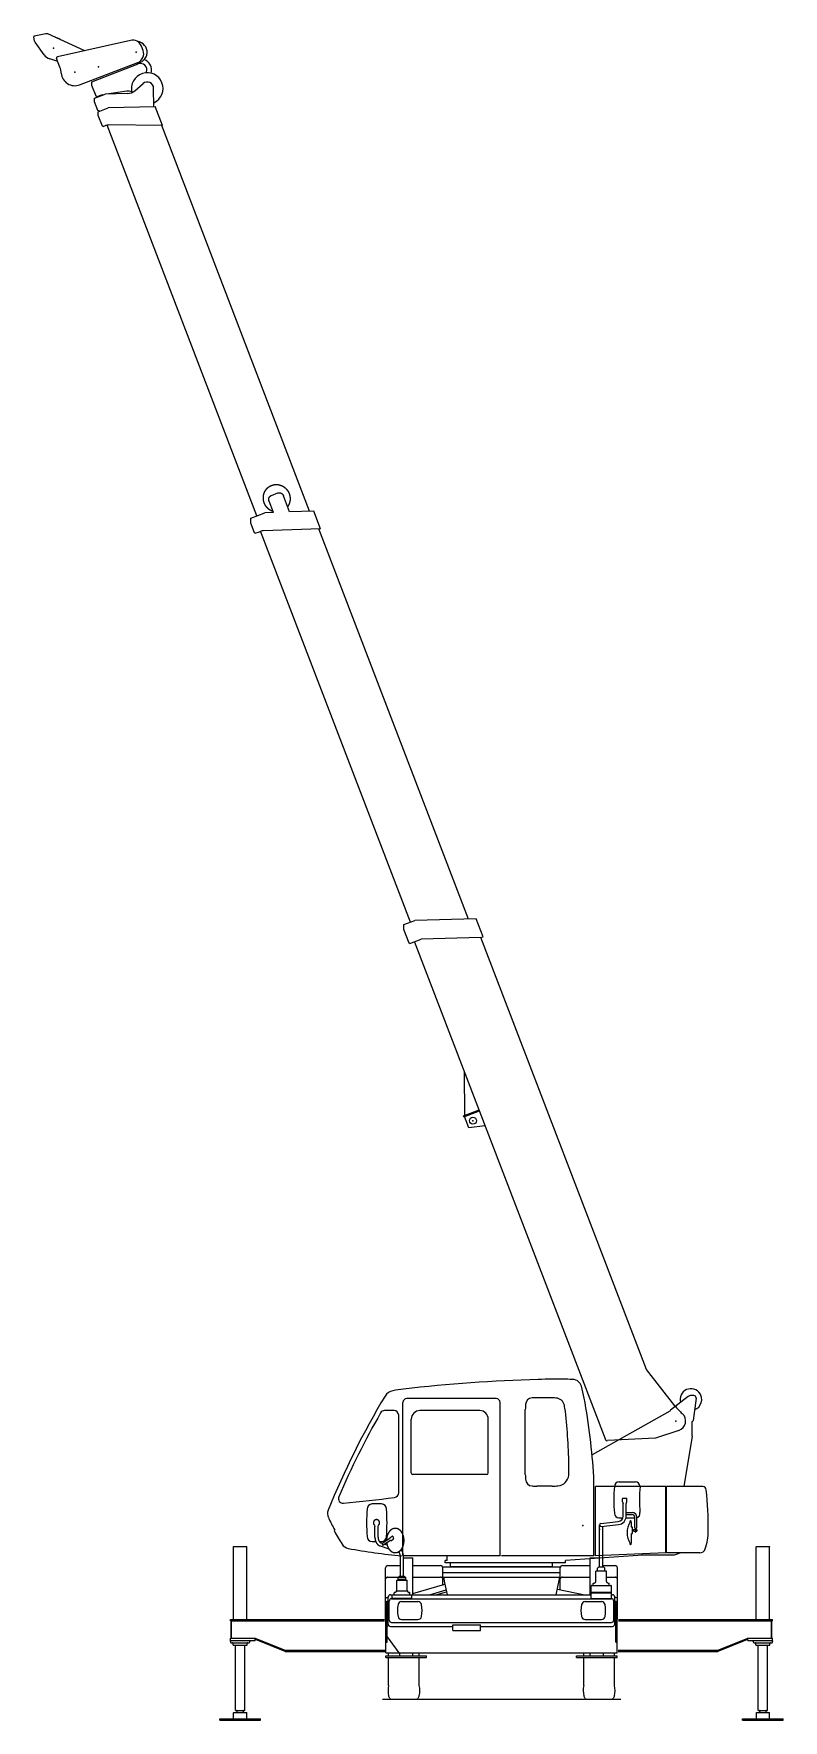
# Model space of a CAD drawing. Header units: millimetres. Extents: x -2078669 to -1085629, y -5987148 to 310365.
# Drawn here: x -1353484 to -1337356, y -4346400 to -4310085 of the extents above; entities that cross this region are included whole.
import ezdxf

# ---------------------------------------------------------------- set-up
doc = ezdxf.new("R2010")
doc.units = ezdxf.units.MM
doc.header["$LTSCALE"] = 500
doc.header["$PDSIZE"] = 300
doc.layers.add('D-BYP-STR8', color=5, linetype='Continuous', lineweight=25)

msp = doc.modelspace()

# ---------------------------------------------------------------- linework, layer by layer
at = {"layer": 'D-BYP-STR8'}
for p, q in [((-1353222.2, -4310086.6, 708000), (-1353471.8, -4310134.9, 708000)), ((-1352386.3, -4310454.3, 708000), (-1353184.4, -4310091.1, 708000)), ((-1353466.1, -4310243.3, 708000), (-1353483.7, -4310152.5, 708000)), ((-1353259.5, -4310538.1, 708000), (-1353455.4, -4310268.1, 708000)), ((-1351399.6, -4310228.3, 708000), (-1352976.1, -4310585.6, 708000)), ((-1351131.9, -4310447.6, 708000), (-1351168.7, -4310351.8, 708000)), ((-1352968.4, -4310685.4, 708000), (-1353141, -4310626, 708000)), ((-1352923.2, -4310803.5, 708000), (-1352993.9, -4310619, 708000)), ((-1352496.1, -4311184.4, 708000), (-1351247.2, -4310706, 708000)), ((-1352237, -4311120, 708000), (-1351236.7, -4310736.7, 708000)), ((-1352233.6, -4311199, 708000), (-1352237, -4311120, 708000)), ((-1352144.1, -4311432.4, 708000), (-1352233.6, -4311199, 708000)), ((-1351307.6, -4311312.4, 708000), (-1351131.1, -4311160.1, 708000)), ((-1351062.5, -4310924.9, 708000), (-1351057.1, -4310908.8, 708000)), ((-1352177.2, -4311471.9, 708000), (-1351950.7, -4311385.1, 708000)), ((-1352173.7, -4311550.9, 708000), (-1352177.2, -4311471.9, 708000)), ((-1352102.2, -4311737.6, 708000), (-1352173.7, -4311550.9, 708000)), ((-1352128, -4311439.6, 708000), (-1352144.1, -4311432.4, 708000)), ((-1352128, -4311439.6, 708000), (-1352078.7, -4311420.8, 708000)), ((-1351995.9, -4311402.4, 708000), (-1352026.3, -4311407, 708000)), ((-1351464.7, -4311373, 708000), (-1351950.7, -4311385.1, 708000)), ((-1351482.5, -4311325.5, 708000), (-1351866.5, -4311383, 708000)), ((-1350898.4, -4311655.5, 708000), (-1350903.8, -4311262.4, 708000)), ((-1352086, -4311744.8, 708000), (-1352102.2, -4311737.6, 708000)), ((-1352100.2, -4311763.6, 708000), (-1351885.4, -4311681.4, 708000)), ((-1352096.7, -4311842.6, 708000), (-1352100.2, -4311763.6, 708000)), ((-1352007.3, -4312076.1, 708000), (-1352096.7, -4311842.6, 708000)), ((-1352086, -4311744.8, 708000), (-1352067.3, -4311737.7, 708000)), ((-1350868.5, -4311655.9, 708000), (-1351885.4, -4311681.4, 708000)), ((-1350712, -4312064.4, 708000), (-1350868.7, -4311655.3, 708000)), ((-1351991.1, -4312083.3, 708000), (-1352007.3, -4312076.1, 708000)), ((-1351991.1, -4312083.3, 708000), (-1351940.5, -4312063.9, 708000)), ((-1348680.5, -4320466.2, 708000), (-1351903.5, -4312053.6, 708000)), ((-1350712, -4312064.4, 708000), (-1351866.5, -4312050.6, 708000)), ((-1347547.1, -4320367.4, 708000), (-1350728.1, -4312064.2, 708000)), ((-1348327.9, -4320397.1, 708000), (-1348421.5, -4320152.8, 708000)), ((-1348368.2, -4320025.3, 708000), (-1348234.6, -4319974.1, 708000)), ((-1347977.7, -4320378.2, 708000), (-1348109.8, -4320033.4, 708000)), ((-1348813.6, -4320517.2, 708000), (-1348510.1, -4320400.9, 708000)), ((-1348812.8, -4320624, 708000), (-1348813.6, -4320517.2, 708000)), ((-1348732.3, -4320834.1, 708000), (-1348812.8, -4320624, 708000)), ((-1348327.9, -4320397.1, 708000), (-1348510.1, -4320400.9, 708000)), ((-1347459.6, -4320365.2, 708000), (-1347977.7, -4320378.2, 708000)), ((-1347314.8, -4320743.2, 708000), (-1347459.6, -4320365.2, 708000)), ((-1348716.2, -4320841.3, 708000), (-1348732.3, -4320834.1, 708000)), ((-1348716.2, -4320841.3, 708000), (-1348627.9, -4320807.5, 708000)), ((-1345379.8, -4329214.4, 708000), (-1348603.6, -4320799.6, 708000)), ((-1347314.8, -4320743.2, 708000), (-1348544.8, -4320791, 708000)), ((-1344128.1, -4329148.4, 708000), (-1347347.7, -4320744.5, 708000)), ((-1345519.9, -4329268, 708000), (-1345281.8, -4329176.8, 708000)), ((-1345519.2, -4329374.8, 708000), (-1345519.9, -4329268, 708000)), ((-1345407.4, -4329666.6, 708000), (-1345519.2, -4329374.8, 708000)), ((-1343963.7, -4329144.3, 708000), (-1345281.8, -4329176.8, 708000)), ((-1343815.7, -4329530.7, 708000), (-1343963.7, -4329144.3, 708000)), ((-1343815.7, -4329530.7, 708000), (-1343963.7, -4329144.3, 708000)), ((-1345391.2, -4329673.8, 708000), (-1345407.4, -4329666.6, 708000)), ((-1345391.2, -4329673.8, 708000), (-1345149.6, -4329581.3, 708000)), ((-1341169.8, -4340385, 708000), (-1345288.5, -4329634.5, 708000)), ((-1343860, -4329547.7, 708000), (-1345149.6, -4329581.3, 708000)), ((-1343860, -4329547.7, 708000), (-1343815.7, -4329530.7, 708000)), ((-1343860, -4329547.7, 708000), (-1343815.7, -4329530.7, 708000)), ((-1340298, -4338845.3, 708000), (-1343860, -4329547.7, 708000)), ((-1344208.6, -4333375.8, 708000), (-1344213.4, -4332440.6, 708000)), ((-1344236.6, -4333386.5, 708000), (-1343900.4, -4333257.7, 708000)), ((-1344229.4, -4333405.2, 708000), (-1343893.3, -4333276.4, 708000)), ((-1344229.4, -4333405.2, 708000), (-1344236.6, -4333386.5, 708000)), ((-1344121.5, -4333644.9, 708000), (-1344215.4, -4333399.8, 708000)), ((-1343768, -4333603.2, 708000), (-1344121.5, -4333644.9, 708000)), ((-1342929.6, -4339071.8, 708000), (-1342933.2, -4339070, 708000)), ((-1342102.4, -4339057.1, 708000), (-1342332.4, -4339057.1, 708000)), ((-1342092.5, -4339057.1, 708000), (-1342144.6, -4339057.1, 708000)), ((-1339686.3, -4339629.5, 708000), (-1340298, -4338845.3, 708000)), ((-1343531.1, -4339474.6, 708000), (-1345456.1, -4339474.6, 708000)), ((-1342372.4, -4339457.1, 708000), (-1342656.4, -4339457.1, 708000)), ((-1339402.3, -4339425.7, 708000), (-1339784, -4339724.6, 708000)), ((-1339278.7, -4339407.1, 708000), (-1339348.4, -4339407.1, 708000)), ((-1339229.2, -4339464.2, 708000), (-1339298, -4339948.1, 708000)), ((-1345731.1, -4339732.1, 708000), (-1345934.3, -4339732.1, 708000)), ((-1345631.1, -4341503.5, 708000), (-1345631.1, -4339832.1, 708000)), ((-1345538.6, -4342849.6, 708000), (-1345538.6, -4339557.1, 708000)), ((-1343888.6, -4339732.1, 708000), (-1345176.1, -4339732.1, 708000)), ((-1343448.6, -4342849.6, 708000), (-1343448.6, -4339557.1, 708000)), ((-1342906.1, -4341107.4, 708000), (-1342906.1, -4339706.8, 708000)), ((-1339793.6, -4339744.6, 708000), (-1341469.3, -4340686.4, 708000)), ((-1345361.1, -4341070.9, 708000), (-1345361.1, -4339917.1, 708000)), ((-1343703.6, -4341070.9, 708000), (-1343703.6, -4339917.1, 708000)), ((-1339601.9, -4340158.9, 708000), (-1340103.4, -4340324.5, 708000)), ((-1339313.6, -4340284.6, 708000), (-1339313.6, -4339967.9, 708000)), ((-1341169.8, -4340385, 708000), (-1341137.2, -4340372.5, 708000)), ((-1340103.4, -4340324.5, 708000), (-1341137.2, -4340372.5, 708000)), ((-1339313.6, -4340284.6, 708000), (-1339496.2, -4341369.6, 708000)), ((-1343741.1, -4341108.4, 708000), (-1345323.6, -4341108.4, 708000)), ((-1342328.3, -4341357.1, 708000), (-1342656.4, -4341357.1, 708000)), ((-1341430.2, -4341157, 708000), (-1341431.1, -4341157.1, 708000)), ((-1341431.1, -4342847.1, 708000), (-1341431.1, -4341157.1, 708000)), ((-1340892.5, -4341268.3, 708000), (-1340538.1, -4341268.3, 708000)), ((-1341393.6, -4342857.1, 708000), (-1341393.6, -4341369.6, 708000)), ((-1339881.1, -4341369.6, 708000), (-1341393.6, -4341369.6, 708000)), ((-1340817.8, -4341693.3, 708000), (-1340817.8, -4341630.8, 708000)), ((-1340817.8, -4341693.3, 708000), (-1340802.6, -4341739.7, 708000)), ((-1340805.3, -4341618.3, 708000), (-1340731.8, -4341618.3, 708000)), ((-1340734.6, -4341739.7, 708000), (-1340719.3, -4341693.3, 708000)), ((-1340719.3, -4341693.3, 708000), (-1340719.3, -4341630.8, 708000)), ((-1339881.1, -4342794.6, 708000), (-1339881.1, -4341369.6, 708000)), ((-1339868.6, -4342794.6, 708000), (-1339868.6, -4341369.6, 708000)), ((-1339086.3, -4341369.6, 708000), (-1339868.6, -4341369.6, 708000)), ((-1340892.5, -4342043.3, 708000), (-1340808.8, -4342043.3, 708000)), ((-1340802.6, -4342003.7, 708000), (-1340802.6, -4341739.7, 708000)), ((-1340802.6, -4341757, 708000), (-1340802.6, -4341739.7, 708000)), ((-1340739.3, -4342043.3, 708000), (-1340552.7, -4342043.3, 708000)), ((-1340734.6, -4342003.7, 708000), (-1340734.6, -4341739.7, 708000)), ((-1340734.6, -4341757, 708000), (-1340734.6, -4341739.7, 708000)), ((-1340734.6, -4341926.7, 708000), (-1340606.1, -4341926.7, 708000)), ((-1340734.6, -4341969.9, 708000), (-1340606.1, -4341969.9, 708000)), ((-1340552.7, -4342257.4, 708000), (-1340552.7, -4342023.3, 708000)), ((-1340509.4, -4342257.4, 708000), (-1340509.4, -4342023.3, 708000)), ((-1347008.7, -4342309.8, 708000), (-1347014.6, -4342315.7, 708000)), ((-1346153.7, -4342196.9, 708000), (-1346142.5, -4342230.6, 708000)), ((-1346142.5, -4342458.3, 708000), (-1346142.5, -4342230.6, 708000)), ((-1346142.5, -4342247.9, 708000), (-1346142.5, -4342230.6, 708000)), ((-1346074.5, -4342230.6, 708000), (-1346063.4, -4342196.9, 708000)), ((-1346074.5, -4342458.3, 708000), (-1346074.5, -4342230.6, 708000)), ((-1346074.5, -4342247.9, 708000), (-1346074.5, -4342230.6, 708000)), ((-1345817.5, -4342464.4, 708000), (-1345772.6, -4342434.8, 708000)), ((-1345771.1, -4342434.4, 708000), (-1345763, -4342434.4, 708000)), ((-1345759.8, -4342437.3, 708000), (-1345742.6, -4342489.4, 708000)), ((-1341309.2, -4342277.8, 708000), (-1341308.8, -4342297.4, 708000)), ((-1341308.8, -4343097.1, 708000), (-1341308.8, -4342188.3, 708000)), ((-1341278.5, -4342159.3, 708000), (-1340906.1, -4342119, 708000)), ((-1341271.2, -4342226.9, 708000), (-1340898.8, -4342186.6, 708000)), ((-1341240.8, -4343097.1, 708000), (-1341240.8, -4342223.6, 708000)), ((-1340652.3, -4342127.9, 708000), (-1340652.3, -4342112.1, 708000)), ((-1340629.8, -4342137.5, 708000), (-1340629.8, -4342112.1, 708000)), ((-1340619.8, -4342243.3, 708000), (-1340619.8, -4342153.3, 708000)), ((-1340619.8, -4342243.3, 708000), (-1340603.6, -4342243.3, 708000)), ((-1340619.8, -4342568.3, 708000), (-1340619.8, -4342378.3, 708000)), ((-1340619.8, -4342378.3, 708000), (-1340603.6, -4342378.3, 708000)), ((-1340598.6, -4342373.3, 708000), (-1340598.6, -4342248.3, 708000)), ((-1340593.6, -4342291.3, 708000), (-1340593.6, -4342285.7, 708000)), ((-1340593.6, -4342335.9, 708000), (-1340593.6, -4342330.3, 708000)), ((-1340581.1, -4342299.2, 708000), (-1340549.3, -4342288.3, 708000)), ((-1340581.1, -4342322.4, 708000), (-1340549.3, -4342333.3, 708000)), ((-1340552.7, -4342257.4, 708000), (-1340536.8, -4342273.3, 708000)), ((-1340549.3, -4342288.3, 708000), (-1340536.8, -4342288.3, 708000)), ((-1340549.3, -4342333.3, 708000), (-1340536.8, -4342333.3, 708000)), ((-1340536.8, -4342348.3, 708000), (-1340536.8, -4342273.3, 708000)), ((-1340536.8, -4342333.3, 708000), (-1340536.8, -4342288.3, 708000)), ((-1340536.8, -4342348.3, 708000), (-1340525.3, -4342348.3, 708000)), ((-1340525.3, -4342273.3, 708000), (-1340509.4, -4342257.4, 708000)), ((-1340525.3, -4342348.3, 708000), (-1340525.3, -4342273.3, 708000)), ((-1340525.3, -4342291.6, 708000), (-1340520.3, -4342291.6, 708000)), ((-1340525.3, -4342330.1, 708000), (-1340525.3, -4342291.6, 708000)), ((-1340525.3, -4342330.1, 708000), (-1340520.3, -4342330.1, 708000)), ((-1340520.3, -4342292.1, 708000), (-1340505.7, -4342292.1, 708000)), ((-1340520.3, -4342329.6, 708000), (-1340505.7, -4342329.6, 708000)), ((-1340505.7, -4342292.1, 708000), (-1340504.1, -4342294.9, 708000)), ((-1340505.7, -4342329.6, 708000), (-1340504.1, -4342326.8, 708000)), ((-1340504.1, -4342326.8, 708000), (-1340504.1, -4342294.9, 708000)), ((-1340504.1, -4342300.8, 708000), (-1340498.1, -4342300.8, 708000)), ((-1340504.1, -4342320.8, 708000), (-1340498.1, -4342320.8, 708000)), ((-1340498.1, -4342300.8, 708000), (-1340496.8, -4342302.1, 708000)), ((-1340498.1, -4342320.8, 708000), (-1340496.8, -4342319.6, 708000)), ((-1340496.8, -4342319.6, 708000), (-1340496.8, -4342302.1, 708000)), ((-1349186.1, -4342662.1, 708000), (-1349183.6, -4342659.6, 708000)), ((-1349186.1, -4344232.1, 708000), (-1349186.1, -4342662.1, 708000)), ((-1349183.6, -4342659.6, 708000), (-1348903.6, -4342659.6, 708000)), ((-1348903.6, -4342659.6, 708000), (-1348901.1, -4342662.1, 708000)), ((-1348901.1, -4344232.1, 708000), (-1348901.1, -4342662.1, 708000)), ((-1346032.4, -4342645.4, 708000), (-1345843.4, -4342708, 708000)), ((-1346011.1, -4342580.8, 708000), (-1345985.6, -4342589.3, 708000)), ((-1345985.7, -4342589.4, 708000), (-1345821.8, -4342481.3, 708000)), ((-1345961.9, -4342625.5, 708000), (-1345804.7, -4342521.8, 708000)), ((-1345933.3, -4342606.6, 708000), (-1345880.9, -4342623.9, 708000)), ((-1345821.8, -4342481.3, 708000), (-1345817.5, -4342464.4, 708000)), ((-1345808.7, -4342519.7, 708000), (-1345797.3, -4342525.6, 708000)), ((-1345797.3, -4342525.6, 708000), (-1345789.1, -4342525.6, 708000)), ((-1345789.1, -4342525.6, 708000), (-1345744.3, -4342496, 708000)), ((-1339881.1, -4342794.6, 708000), (-1341393.6, -4342857.1, 708000)), ((-1340652.3, -4342609.6, 708000), (-1340652.3, -4342593.8, 708000)), ((-1340629.8, -4342609.6, 708000), (-1340629.8, -4342584.1, 708000)), ((-1339153.4, -4342794.6, 708000), (-1339868.6, -4342794.6, 708000)), ((-1339561.1, -4342794.6, 708000), (-1339706.1, -4342844.6, 708000)), ((-1337936.1, -4342662.1, 708000), (-1337933.6, -4342659.6, 708000)), ((-1337936.1, -4344232.1, 708000), (-1337936.1, -4342662.1, 708000)), ((-1337933.6, -4342659.6, 708000), (-1337653.6, -4342659.6, 708000)), ((-1337653.6, -4342659.6, 708000), (-1337651.1, -4342662.1, 708000)), ((-1337651.1, -4344232.1, 708000), (-1337651.1, -4342662.1, 708000)), ((-1345912.3, -4344222.5, 708000), (-1345912.3, -4343119.6, 708000)), ((-1345862.3, -4343069.6, 708000), (-1345595.1, -4343069.6, 708000)), ((-1345595.1, -4343305.8, 708000), (-1345595.1, -4342876.8, 708000)), ((-1343456.1, -4342857.1, 708000), (-1345531.1, -4342857.1, 708000)), ((-1345527.1, -4343305.8, 708000), (-1345527.1, -4342876.8, 708000)), ((-1345527.1, -4342902.1, 708000), (-1345328.6, -4342902.1, 708000)), ((-1345328.6, -4342902.1, 708000), (-1345326.1, -4342904.6, 708000)), ((-1345326.1, -4343697.3, 708000), (-1345326.1, -4342904.6, 708000)), ((-1345326.1, -4343069.6, 708000), (-1344731.1, -4343069.6, 708000)), ((-1344681.1, -4343483.1, 708000), (-1344681.1, -4343119.6, 708000)), ((-1344678.6, -4343099.6, 708000), (-1344673.6, -4343094.6, 708000)), ((-1344678.6, -4343214.6, 708000), (-1344678.6, -4343099.6, 708000)), ((-1344673.6, -4343094.6, 708000), (-1342163.6, -4343094.6, 708000)), ((-1344631.1, -4343012.1, 708000), (-1344631.1, -4342957.1, 708000)), ((-1344586.1, -4342957.1, 708000), (-1344631.1, -4342957.1, 708000)), ((-1342043.6, -4343012.1, 708000), (-1344631.1, -4343012.1, 708000)), ((-1344586.1, -4342957.1, 708000), (-1344586.1, -4342857.1, 708000)), ((-1344518.6, -4343094.6, 708000), (-1344518.6, -4343012.1, 708000)), ((-1342318.6, -4343094.6, 708000), (-1344518.6, -4343094.6, 708000)), ((-1341441.1, -4342857.1, 708000), (-1343421.1, -4342857.1, 708000)), ((-1342318.6, -4343094.6, 708000), (-1342318.6, -4343014.6, 708000)), ((-1342163.6, -4343094.6, 708000), (-1342158.6, -4343099.6, 708000)), ((-1342158.6, -4343214.6, 708000), (-1342158.6, -4343099.6, 708000)), ((-1342156.1, -4343587.5, 708000), (-1342156.1, -4343119.6, 708000)), ((-1342106.1, -4343069.6, 708000), (-1341511.1, -4343069.6, 708000)), ((-1340381.1, -4342844.6, 708000), (-1342043.6, -4342957.1, 708000)), ((-1342043.6, -4343012.1, 708000), (-1342043.6, -4342957.1, 708000)), ((-1341511.1, -4343698.9, 708000), (-1341511.1, -4342902.1, 708000)), ((-1341511.1, -4342902.1, 708000), (-1341310.1, -4342902.1, 708000)), ((-1341356.1, -4343122.1, 708000), (-1341324.8, -4343097.1, 708000)), ((-1341356.1, -4343172.1, 708000), (-1341356.1, -4343122.1, 708000)), ((-1341324.8, -4343097.1, 708000), (-1341224.8, -4343097.1, 708000)), ((-1341308.8, -4343097.1, 708000), (-1341240.8, -4343097.1, 708000)), ((-1341240.8, -4343069.6, 708000), (-1340974.8, -4343069.6, 708000)), ((-1341224.8, -4343097.1, 708000), (-1341193.6, -4343122.1, 708000)), ((-1341193.6, -4343172.1, 708000), (-1341193.6, -4343122.1, 708000)), ((-1340924.8, -4344222.5, 708000), (-1340924.8, -4343119.6, 708000)), ((-1339706.1, -4342844.6, 708000), (-1340406.1, -4342844.6, 708000)), ((-1345862.3, -4343320.9, 708000), (-1345642.3, -4343320.9, 708000)), ((-1345673.6, -4343609.8, 708000), (-1345673.6, -4343392.3, 708000)), ((-1345666.1, -4343384.8, 708000), (-1345456.1, -4343384.8, 708000)), ((-1345642.3, -4343322.3, 708000), (-1345611.1, -4343297.3, 708000)), ((-1345642.3, -4343372.3, 708000), (-1345642.3, -4343322.3, 708000)), ((-1345642.3, -4343322.3, 708000), (-1345479.8, -4343322.3, 708000)), ((-1345642.3, -4343369.8, 708000), (-1345479.8, -4343369.8, 708000)), ((-1345611.1, -4343297.3, 708000), (-1345511.1, -4343297.3, 708000)), ((-1345595.1, -4343297.3, 708000), (-1345527.1, -4343297.3, 708000)), ((-1345511.1, -4343297.3, 708000), (-1345479.8, -4343322.3, 708000)), ((-1345479.8, -4343372.3, 708000), (-1345479.8, -4343322.3, 708000)), ((-1345448.6, -4343609.8, 708000), (-1345448.6, -4343392.3, 708000)), ((-1345326.1, -4343320.9, 708000), (-1344731.1, -4343320.9, 708000)), ((-1345326.1, -4343670.5, 708000), (-1344636.7, -4343470.2, 708000)), ((-1344678.6, -4343214.6, 708000), (-1344673.6, -4343219.6, 708000)), ((-1344673.6, -4343219.6, 708000), (-1342163.6, -4343219.6, 708000)), ((-1344668.6, -4343319.6, 708000), (-1344643.6, -4343437.7, 708000)), ((-1344668.6, -4343319.6, 708000), (-1342168.6, -4343319.6, 708000)), ((-1344643.6, -4343437.7, 708000), (-1344588.6, -4343697.3, 708000)), ((-1342241.3, -4343697.3, 708000), (-1342168.6, -4343354.6, 708000)), ((-1342168.6, -4343354.6, 708000), (-1342168.6, -4343319.6, 708000)), ((-1342168.6, -4343354.6, 708000), (-1342168.6, -4343319.6, 708000)), ((-1342163.6, -4343219.6, 708000), (-1342158.6, -4343214.6, 708000)), ((-1342106.1, -4343320.9, 708000), (-1341511.1, -4343320.9, 708000)), ((-1341487.3, -4343672.1, 708000), (-1341487.3, -4343509.6, 708000)), ((-1341474.8, -4343497.1, 708000), (-1341064.8, -4343497.1, 708000)), ((-1341444.8, -4343497.1, 708000), (-1341444.8, -4343454.6, 708000)), ((-1341444.8, -4343497.1, 708000), (-1341104.8, -4343497.1, 708000)), ((-1341437.3, -4343447.1, 708000), (-1341424.8, -4343447.1, 708000)), ((-1341387.3, -4343409.6, 708000), (-1341387.3, -4343192.1, 708000)), ((-1341379.8, -4343184.6, 708000), (-1341169.8, -4343184.6, 708000)), ((-1341162.3, -4343409.6, 708000), (-1341162.3, -4343192.1, 708000)), ((-1341162.3, -4343320.9, 708000), (-1340974.8, -4343320.9, 708000)), ((-1341124.8, -4343447.1, 708000), (-1341112.3, -4343447.1, 708000)), ((-1341104.8, -4343497.1, 708000), (-1341104.8, -4343454.6, 708000)), ((-1341052.3, -4343776.4, 708000), (-1341052.3, -4343509.6, 708000)), ((-1345906.1, -4343869.2, 708000), (-1345883.8, -4343869.2, 708000)), ((-1345906.1, -4344719.6, 708000), (-1345906.1, -4343869.2, 708000)), ((-1345887, -4343833.5, 708000), (-1345856.1, -4343824.5, 708000)), ((-1345887, -4343858.5, 708000), (-1345887, -4343833.5, 708000)), ((-1345887, -4343858.5, 708000), (-1345856.1, -4343849.5, 708000)), ((-1345887, -4343858.5, 708000), (-1345876.1, -4343896, 708000)), ((-1345876.1, -4344372.4, 708000), (-1345876.1, -4343896, 708000)), ((-1345862.3, -4343758.8, 708000), (-1345856.1, -4343758.8, 708000)), ((-1345856.1, -4344327.3, 708000), (-1345856.1, -4343747.3, 708000)), ((-1345856.1, -4344209, 708000), (-1345856.1, -4343865.2, 708000)), ((-1345833.6, -4344242.1, 708000), (-1345833.6, -4343832.1, 708000)), ((-1345806.1, -4343697.3, 708000), (-1345678.1, -4343697.3, 708000)), ((-1345783.6, -4343782.1, 708000), (-1341053.6, -4343782.1, 708000)), ((-1345774.8, -4343767.7, 708000), (-1345774.8, -4343697.3, 708000)), ((-1345774.8, -4343767.7, 708000), (-1345349.8, -4343767.7, 708000)), ((-1345774.8, -4343767.7, 708000), (-1345349.8, -4343767.7, 708000)), ((-1345769.8, -4343697.3, 708000), (-1345354.8, -4343697.3, 708000)), ((-1345731.1, -4343697.3, 708000), (-1345731.1, -4343654.8, 708000)), ((-1345731.1, -4343697.3, 708000), (-1345391.1, -4343697.3, 708000)), ((-1345723.6, -4343647.3, 708000), (-1345711.1, -4343647.3, 708000)), ((-1345673.6, -4343609.8, 708000), (-1345448.6, -4343609.8, 708000)), ((-1345570.4, -4343844.8, 708000), (-1345216.7, -4343844.8, 708000)), ((-1345534, -4343697.3, 708000), (-1341527.1, -4343697.3, 708000)), ((-1345411.1, -4343647.3, 708000), (-1345398.6, -4343647.3, 708000)), ((-1345391.1, -4343697.3, 708000), (-1345391.1, -4343654.8, 708000)), ((-1345349.8, -4343767.7, 708000), (-1345349.8, -4343697.3, 708000)), ((-1344969.2, -4343697.3, 708000), (-1344610.6, -4343593.2, 708000)), ((-1344829.1, -4343697.3, 708000), (-1344602.5, -4343631.5, 708000)), ((-1343879.8, -4343697.1, 708000), (-1343504.8, -4343697.1, 708000)), ((-1343787.3, -4343697.1, 708000), (-1343597.3, -4343697.1, 708000)), ((-1342215.6, -4343575.1, 708000), (-1341627.4, -4343697.3, 708000)), ((-1341620.4, -4343844.8, 708000), (-1341266.7, -4343844.8, 708000)), ((-1341527, -4343697.6, 708000), (-1341514.8, -4343697.6, 708000)), ((-1341514.8, -4343698.1, 708000), (-1341509.8, -4343698.1, 708000)), ((-1341509.8, -4343698.9, 708000), (-1341487.3, -4343698.9, 708000)), ((-1341487.3, -4343640.9, 708000), (-1341052.3, -4343640.9, 708000)), ((-1341487.3, -4343776.4, 708000), (-1341487.3, -4343647.1, 708000)), ((-1341487.3, -4343776.4, 708000), (-1341487.3, -4343647.1, 708000)), ((-1341487.3, -4343698.9, 708000), (-1341487.3, -4343651.4, 708000)), ((-1341487.3, -4343653.4, 708000), (-1341052.3, -4343653.4, 708000)), ((-1341487.3, -4343767.7, 708000), (-1341487.3, -4343694.8, 708000)), ((-1341487.3, -4343776.4, 708000), (-1341052.3, -4343776.4, 708000)), ((-1341487.3, -4343776.4, 708000), (-1341052.3, -4343776.4, 708000)), ((-1341052.3, -4343776.4, 708000), (-1341052.3, -4343647.1, 708000)), ((-1341052.3, -4343697.3, 708000), (-1341031.1, -4343697.3, 708000)), ((-1341003.6, -4344242.1, 708000), (-1341003.6, -4343832.1, 708000)), ((-1340981.1, -4344327.3, 708000), (-1340981.1, -4343747.3, 708000)), ((-1340981.1, -4343758.8, 708000), (-1340974.8, -4343758.8, 708000)), ((-1340981.1, -4343831.7, 708000), (-1340953.1, -4343837.5, 708000)), ((-1340981.1, -4343856.2, 708000), (-1340953.1, -4343862.1, 708000)), ((-1340981.1, -4344209, 708000), (-1340981.1, -4343865.2, 708000)), ((-1340961.1, -4343900.3, 708000), (-1340953.1, -4343862.1, 708000)), ((-1340961.1, -4344719.6, 708000), (-1340961.1, -4343900.3, 708000)), ((-1340955.5, -4343873.5, 708000), (-1340931.1, -4343873.5, 708000)), ((-1340953.1, -4343862.1, 708000), (-1340953.1, -4343837.5, 708000)), ((-1340931.1, -4344719.6, 708000), (-1340931.1, -4343873.5, 708000)), ((-1349249.8, -4344232.1, 708000), (-1345938.2, -4344232.1, 708000)), ((-1349249.8, -4344257.1, 708000), (-1349249.8, -4344232.1, 708000)), ((-1349249.8, -4344257.1, 708000), (-1345938.2, -4344257.1, 708000)), ((-1349237.3, -4344629.6, 708000), (-1349237.3, -4344257.1, 708000)), ((-1349226.1, -4344629.6, 708000), (-1349226.1, -4344257.1, 708000)), ((-1345912.3, -4344222.5, 708000), (-1345906.1, -4344222.5, 708000)), ((-1345570.4, -4344229.8, 708000), (-1345216.7, -4344229.8, 708000)), ((-1341620.4, -4344229.8, 708000), (-1341266.7, -4344229.8, 708000)), ((-1340931.1, -4344222.5, 708000), (-1340924.8, -4344222.5, 708000)), ((-1340899, -4344232.1, 708000), (-1337587.3, -4344232.1, 708000)), ((-1340899, -4344257.1, 708000), (-1337587.3, -4344257.1, 708000)), ((-1337611.1, -4344629.6, 708000), (-1337611.1, -4344257.1, 708000)), ((-1337599.8, -4344629.6, 708000), (-1337599.8, -4344257.1, 708000)), ((-1337587.3, -4344257.1, 708000), (-1337587.3, -4344232.1, 708000)), ((-1345881.1, -4344374.6, 708000), (-1345844.4, -4344359.5, 708000)), ((-1345881.1, -4344604.6, 708000), (-1345881.1, -4344374.6, 708000)), ((-1345881.1, -4344604.6, 708000), (-1345631.1, -4344949.6, 708000)), ((-1345876.1, -4344719.6, 708000), (-1345876.1, -4344611.9, 708000)), ((-1345806.1, -4344377.3, 708000), (-1344468.6, -4344377.3, 708000)), ((-1345783.6, -4344292.1, 708000), (-1341053.6, -4344292.1, 708000)), ((-1344468.6, -4344463.8, 708000), (-1344468.6, -4344342.6, 708000)), ((-1344468.6, -4344342.6, 708000), (-1343868.6, -4344342.6, 708000)), ((-1344468.6, -4344463.8, 708000), (-1343868.6, -4344463.8, 708000)), ((-1343868.6, -4344463.8, 708000), (-1343868.6, -4344342.6, 708000)), ((-1343868.6, -4344377.3, 708000), (-1341031.1, -4344377.3, 708000)), ((-1349249.8, -4344684.6, 708000), (-1349249.8, -4344629.6, 708000)), ((-1349249.8, -4344629.6, 708000), (-1348718.6, -4344629.6, 708000)), ((-1349249.8, -4344684.6, 708000), (-1348718.6, -4344684.6, 708000)), ((-1349249.8, -4344706.5, 708000), (-1349248.4, -4344691.5, 708000)), ((-1349249.8, -4344707.8, 708000), (-1349248.4, -4344722.8, 708000)), ((-1349241, -4344684.6, 708000), (-1348846.2, -4344684.6, 708000)), ((-1349241, -4344729.6, 708000), (-1348846.2, -4344729.6, 708000)), ((-1349197.1, -4344738.9, 708000), (-1349195.1, -4344746.6, 708000)), ((-1349193.6, -4344782.1, 708000), (-1349193.6, -4344747.1, 708000)), ((-1349193.6, -4344782.1, 708000), (-1348893.6, -4344782.1, 708000)), ((-1349193.6, -4344782.1, 708000), (-1349191.1, -4344784.6, 708000)), ((-1349191.1, -4344784.6, 708000), (-1348896.1, -4344784.6, 708000)), ((-1349143.6, -4346182.1, 708000), (-1349143.6, -4344784.6, 708000)), ((-1348943.6, -4346182.1, 708000), (-1348943.6, -4344784.6, 708000)), ((-1348896.1, -4344784.6, 708000), (-1348893.6, -4344782.1, 708000)), ((-1348893.6, -4344782.1, 708000), (-1348893.6, -4344747.1, 708000)), ((-1348892.1, -4344746.6, 708000), (-1348890, -4344738.9, 708000)), ((-1348838.7, -4344691.5, 708000), (-1348837.4, -4344706.5, 708000)), ((-1348838.7, -4344722.8, 708000), (-1348837.4, -4344707.8, 708000)), ((-1348718.6, -4344684.6, 708000), (-1348718.6, -4344629.6, 708000)), ((-1348718.6, -4344629.6, 708000), (-1348072.8, -4344889.4, 708000)), ((-1348718.6, -4344656.6, 708000), (-1348082.1, -4344912.6, 708000)), ((-1348058.8, -4344892.1, 708000), (-1345930.2, -4344892.1, 708000)), ((-1348058.8, -4344917.1, 708000), (-1345930.2, -4344917.1, 708000)), ((-1345906.1, -4344719.6, 708000), (-1345876.1, -4344719.6, 708000)), ((-1345906.1, -4344949.6, 708000), (-1345906.1, -4344719.6, 708000)), ((-1345906.1, -4344719.6, 708000), (-1345876.1, -4344719.6, 708000)), ((-1345906.1, -4344949.6, 708000), (-1340931.1, -4344949.6, 708000)), ((-1345848.6, -4345014.6, 708000), (-1345848.6, -4344949.6, 708000)), ((-1345609.8, -4345014.6, 708000), (-1345609.8, -4344949.6, 708000)), ((-1345327.3, -4345014.6, 708000), (-1345327.3, -4344949.6, 708000)), ((-1345188.6, -4345014.6, 708000), (-1345188.6, -4344949.6, 708000)), ((-1341648.6, -4345014.6, 708000), (-1341648.6, -4344949.6, 708000)), ((-1341509.8, -4345014.6, 708000), (-1341509.8, -4344949.6, 708000)), ((-1341227.3, -4345014.6, 708000), (-1341227.3, -4344949.6, 708000)), ((-1340988.6, -4345014.6, 708000), (-1340988.6, -4344949.6, 708000)), ((-1340961.1, -4344719.6, 708000), (-1340931.1, -4344719.6, 708000)), ((-1340961.1, -4344719.6, 708000), (-1340931.1, -4344719.6, 708000)), ((-1340931.1, -4344949.6, 708000), (-1340931.1, -4344719.6, 708000)), ((-1340907, -4344892.1, 708000), (-1338778.3, -4344892.1, 708000)), ((-1340907, -4344917.1, 708000), (-1338778.3, -4344917.1, 708000)), ((-1338764.3, -4344889.4, 708000), (-1338118.6, -4344629.6, 708000)), ((-1338755, -4344912.6, 708000), (-1338118.6, -4344656.6, 708000)), ((-1338118.6, -4344629.6, 708000), (-1337587.3, -4344629.6, 708000)), ((-1338118.6, -4344684.6, 708000), (-1338118.6, -4344629.6, 708000)), ((-1338118.6, -4344684.6, 708000), (-1337587.3, -4344684.6, 708000)), ((-1337999.8, -4344706.5, 708000), (-1337998.4, -4344691.5, 708000)), ((-1337999.8, -4344707.8, 708000), (-1337998.4, -4344722.8, 708000)), ((-1337991, -4344684.6, 708000), (-1337596.2, -4344684.6, 708000)), ((-1337991, -4344729.6, 708000), (-1337596.2, -4344729.6, 708000)), ((-1337947.1, -4344738.9, 708000), (-1337945.1, -4344746.6, 708000)), ((-1337943.6, -4344782.1, 708000), (-1337943.6, -4344747.1, 708000)), ((-1337943.6, -4344782.1, 708000), (-1337941.1, -4344784.6, 708000)), ((-1337943.6, -4344782.1, 708000), (-1337643.6, -4344782.1, 708000)), ((-1337941.1, -4344784.6, 708000), (-1337646.1, -4344784.6, 708000)), ((-1337893.6, -4346182.1, 708000), (-1337893.6, -4344784.6, 708000)), ((-1337693.6, -4346182.1, 708000), (-1337693.6, -4344784.6, 708000)), ((-1337646.1, -4344784.6, 708000), (-1337643.6, -4344782.1, 708000)), ((-1337643.6, -4344782.1, 708000), (-1337643.6, -4344747.1, 708000)), ((-1337642.1, -4344746.6, 708000), (-1337640, -4344738.9, 708000)), ((-1337588.7, -4344691.5, 708000), (-1337587.4, -4344706.5, 708000)), ((-1337588.7, -4344722.8, 708000), (-1337587.4, -4344707.8, 708000)), ((-1337587.3, -4344684.6, 708000), (-1337587.3, -4344629.6, 708000)), ((-1345906.1, -4345014.6, 708000), (-1345031.1, -4345014.6, 708000)), ((-1345906.1, -4345044.6, 708000), (-1345906.1, -4345014.6, 708000)), ((-1345906.1, -4345044.6, 708000), (-1345031.1, -4345044.6, 708000)), ((-1345848.6, -4345650.9, 708000), (-1345848.6, -4345044.6, 708000)), ((-1345188.6, -4345650.9, 708000), (-1345188.6, -4345044.6, 708000)), ((-1345031.1, -4345044.6, 708000), (-1345031.1, -4345014.6, 708000)), ((-1341806.1, -4345014.6, 708000), (-1340931.1, -4345014.6, 708000)), ((-1341806.1, -4345044.6, 708000), (-1341806.1, -4345014.6, 708000)), ((-1341806.1, -4345044.6, 708000), (-1340931.1, -4345044.6, 708000)), ((-1341648.6, -4345650.9, 708000), (-1341648.6, -4345044.6, 708000)), ((-1340988.6, -4345650.9, 708000), (-1340988.6, -4345044.6, 708000)), ((-1340931.1, -4345044.6, 708000), (-1340931.1, -4345014.6, 708000)), ((-1345980.2, -4345943.6, 708000), (-1340848.5, -4345943.6, 708000)), ((-1345819.8, -4345929.9, 708000), (-1345791.1, -4345943.6, 708000)), ((-1345246.1, -4345943.6, 708000), (-1345217.3, -4345929.9, 708000)), ((-1341619.8, -4345929.9, 708000), (-1341591.1, -4345943.6, 708000)), ((-1341046.1, -4345943.6, 708000), (-1341017.3, -4345929.9, 708000)), ((-1349481.1, -4346369.6, 708000), (-1348606.1, -4346369.6, 708000)), ((-1349481.1, -4346399.6, 708000), (-1349481.1, -4346369.6, 708000)), ((-1349481.1, -4346399.6, 708000), (-1348606.1, -4346399.6, 708000)), ((-1349184.8, -4346237.1, 708000), (-1349179.8, -4346232.1, 708000)), ((-1349184.8, -4346369.6, 708000), (-1349184.8, -4346237.1, 708000)), ((-1349179.8, -4346232.1, 708000), (-1348907.3, -4346232.1, 708000)), ((-1349136.1, -4346189.6, 708000), (-1348951.1, -4346189.6, 708000)), ((-1348907.3, -4346232.1, 708000), (-1348902.3, -4346237.1, 708000)), ((-1348902.3, -4346369.6, 708000), (-1348902.3, -4346237.1, 708000)), ((-1348606.1, -4346399.6, 708000), (-1348606.1, -4346369.6, 708000)), ((-1338231.1, -4346399.6, 708000), (-1338231.1, -4346369.6, 708000)), ((-1338231.1, -4346369.6, 708000), (-1337356.1, -4346369.6, 708000)), ((-1338231.1, -4346399.6, 708000), (-1337356.1, -4346399.6, 708000)), ((-1337934.8, -4346237.1, 708000), (-1337929.8, -4346232.1, 708000)), ((-1337934.8, -4346369.6, 708000), (-1337934.8, -4346237.1, 708000)), ((-1337929.8, -4346232.1, 708000), (-1337657.3, -4346232.1, 708000)), ((-1337886.1, -4346189.6, 708000), (-1337701.1, -4346189.6, 708000)), ((-1337657.3, -4346232.1, 708000), (-1337652.3, -4346237.1, 708000)), ((-1337652.3, -4346369.6, 708000), (-1337652.3, -4346237.1, 708000)), ((-1337356.1, -4346399.6, 708000), (-1337356.1, -4346369.6, 708000))]:
    msp.add_line(p, q, dxfattribs=at)
at = {"layer": 'D-BYP-STR8', "elevation": 708000}
for points in [[(-1348337.3, -4320372.6), (-1348338.6, -4320372.1), (-1348340, -4320371.6), (-1348341.3, -4320371.2), (-1348342.7, -4320370.7), (-1348344, -4320370.2), (-1348345.4, -4320369.7), (-1348346.7, -4320369.2), (-1348348.1, -4320368.7), (-1348349.4, -4320368.1), (-1348350.7, -4320367.6), (-1348352.1, -4320367.1), (-1348353.4, -4320366.6), (-1348354.7, -4320366), (-1348356.1, -4320365.5), (-1348357.4, -4320364.9), (-1348358.7, -4320364.3), (-1348360, -4320363.8), (-1348361.4, -4320363.2), (-1348362.7, -4320362.6), (-1348364, -4320362), (-1348365.3, -4320361.4), (-1348366.6, -4320360.8), (-1348367.9, -4320360.2), (-1348369.2, -4320359.6), (-1348370.5, -4320359), (-1348371.8, -4320358.3), (-1348373.1, -4320357.7), (-1348374.4, -4320357.1), (-1348375.7, -4320356.4), (-1348377, -4320355.7), (-1348378.3, -4320355.1), (-1348379.5, -4320354.4), (-1348380.8, -4320353.7), (-1348382.1, -4320353.1), (-1348383.4, -4320352.4), (-1348384.6, -4320351.7), (-1348385.9, -4320351), (-1348387.2, -4320350.3), (-1348388.4, -4320349.6), (-1348389.7, -4320348.8), (-1348390.9, -4320348.1), (-1348392.2, -4320347.4), (-1348393.4, -4320346.6), (-1348394.7, -4320345.9), (-1348395.9, -4320345.1), (-1348397.1, -4320344.4), (-1348398.4, -4320343.6), (-1348399.6, -4320342.9), (-1348400.8, -4320342.1), (-1348402, -4320341.3), (-1348403.3, -4320340.5), (-1348404.5, -4320339.7), (-1348405.7, -4320338.9), (-1348406.9, -4320338.1), (-1348408.1, -4320337.3), (-1348409.3, -4320336.5), (-1348410.5, -4320335.7), (-1348411.7, -4320334.8), (-1348412.9, -4320334), (-1348414.1, -4320333.1), (-1348415.2, -4320332.3), (-1348416.4, -4320331.4), (-1348417.6, -4320330.6), (-1348418.8, -4320329.7), (-1348419.9, -4320328.9), (-1348421.1, -4320328), (-1348422.2, -4320327.1), (-1348423.4, -4320326.2), (-1348424.5, -4320325.3), (-1348425.7, -4320324.4), (-1348426.8, -4320323.5), (-1348428, -4320322.6), (-1348429.1, -4320321.7), (-1348430.2, -4320320.8), (-1348431.4, -4320319.8), (-1348432.5, -4320318.9), (-1348433.6, -4320318), (-1348434.7, -4320317), (-1348435.8, -4320316.1), (-1348436.9, -4320315.1), (-1348438, -4320314.1), (-1348439.1, -4320313.2), (-1348440.2, -4320312.2), (-1348441.3, -4320311.2), (-1348442.4, -4320310.2), (-1348443.4, -4320309.3), (-1348444.5, -4320308.3), (-1348445.6, -4320307.3), (-1348446.6, -4320306.3), (-1348447.7, -4320305.2), (-1348448.8, -4320304.2), (-1348449.8, -4320303.2), (-1348450.8, -4320302.2), (-1348451.9, -4320301.2), (-1348452.9, -4320300.1), (-1348454, -4320299.1), (-1348455, -4320298), (-1348456, -4320297), (-1348457, -4320295.9), (-1348458, -4320294.9), (-1348459, -4320293.8), (-1348460, -4320292.7), (-1348461, -4320291.7), (-1348462, -4320290.6), (-1348463, -4320289.5), (-1348464, -4320288.4), (-1348465, -4320287.3), (-1348465.9, -4320286.2), (-1348466.9, -4320285.1), (-1348467.9, -4320284), (-1348468.8, -4320282.9), (-1348469.8, -4320281.8), (-1348470.7, -4320280.6), (-1348471.6, -4320279.5), (-1348472.6, -4320278.4), (-1348473.5, -4320277.3), (-1348474.4, -4320276.1), (-1348475.3, -4320275), (-1348476.3, -4320273.8), (-1348477.2, -4320272.7), (-1348478.1, -4320271.5), (-1348479, -4320270.3), (-1348479.9, -4320269.2), (-1348480.7, -4320268), (-1348481.6, -4320266.8), (-1348482.5, -4320265.6), (-1348483.4, -4320264.5), (-1348484.2, -4320263.3), (-1348485.1, -4320262.1), (-1348486, -4320260.9), (-1348486.8, -4320259.7), (-1348487.6, -4320258.5), (-1348488.5, -4320257.3), (-1348489.3, -4320256), (-1348490.1, -4320254.8), (-1348491, -4320253.6), (-1348491.8, -4320252.4), (-1348492.6, -4320251.1), (-1348493.4, -4320249.9), (-1348494.2, -4320248.7), (-1348495, -4320247.4), (-1348495.8, -4320246.2), (-1348496.5, -4320244.9), (-1348497.3, -4320243.7), (-1348498.1, -4320242.4), (-1348498.8, -4320241.2), (-1348499.6, -4320239.9), (-1348500.3, -4320238.6), (-1348501.1, -4320237.4), (-1348501.8, -4320236.1), (-1348502.6, -4320234.8), (-1348503.3, -4320233.5), (-1348504, -4320232.2), (-1348504.7, -4320230.9), (-1348505.4, -4320229.7), (-1348506.1, -4320228.4), (-1348506.8, -4320227.1), (-1348507.5, -4320225.8), (-1348508.2, -4320224.5), (-1348508.9, -4320223.1), (-1348509.6, -4320221.8), (-1348510.2, -4320220.5), (-1348510.9, -4320219.2), (-1348511.5, -4320217.9), (-1348512.2, -4320216.5), (-1348512.8, -4320215.2), (-1348513.5, -4320213.9), (-1348514.1, -4320212.6), (-1348514.7, -4320211.2), (-1348515.3, -4320209.9), (-1348515.9, -4320208.5), (-1348516.5, -4320207.2), (-1348517.1, -4320205.8), (-1348517.7, -4320204.5), (-1348518.3, -4320203.1), (-1348518.9, -4320201.8), (-1348519.5, -4320200.4), (-1348520, -4320199.1), (-1348520.6, -4320197.7), (-1348521.1, -4320196.3), (-1348521.7, -4320194.9), (-1348522.2, -4320193.6), (-1348522.8, -4320192.2), (-1348523.3, -4320190.8), (-1348523.8, -4320189.4), (-1348524.3, -4320188.1), (-1348524.8, -4320186.7), (-1348525.3, -4320185.3), (-1348525.8, -4320183.9), (-1348526.3, -4320182.5), (-1348526.8, -4320181.1), (-1348527.3, -4320179.7), (-1348527.7, -4320178.3), (-1348528.2, -4320176.9), (-1348528.7, -4320175.5), (-1348529.1, -4320174.1), (-1348529.5, -4320172.7), (-1348530, -4320171.3), (-1348530.4, -4320169.9), (-1348530.8, -4320168.5), (-1348531.2, -4320167), (-1348531.7, -4320165.6), (-1348532.1, -4320164.2), (-1348532.5, -4320162.8), (-1348532.8, -4320161.4), (-1348533.2, -4320159.9), (-1348533.6, -4320158.5), (-1348534, -4320157.1), (-1348534.3, -4320155.7), (-1348534.7, -4320154.2), (-1348535, -4320152.8), (-1348535.4, -4320151.4), (-1348535.7, -4320149.9), (-1348536, -4320148.5), (-1348536.4, -4320147.1), (-1348536.7, -4320145.6), (-1348537, -4320144.2), (-1348537.3, -4320142.7), (-1348537.6, -4320141.3), (-1348537.9, -4320139.8), (-1348538.1, -4320138.4), (-1348538.4, -4320136.9), (-1348538.7, -4320135.5), (-1348538.9, -4320134), (-1348539.2, -4320132.6), (-1348539.4, -4320131.1), (-1348539.7, -4320129.7), (-1348539.9, -4320128.2), (-1348540.1, -4320126.8), (-1348540.4, -4320125.3), (-1348540.6, -4320123.9), (-1348540.8, -4320122.4), (-1348541, -4320121), (-1348541.2, -4320119.5), (-1348541.4, -4320118), (-1348541.5, -4320116.6), (-1348541.7, -4320115.1), (-1348541.9, -4320113.7), (-1348542, -4320112.2), (-1348542.2, -4320110.7), (-1348542.3, -4320109.3), (-1348542.5, -4320107.8), (-1348542.6, -4320106.3), (-1348542.7, -4320104.9), (-1348542.8, -4320103.4), (-1348542.9, -4320101.9), (-1348543, -4320100.5), (-1348543.1, -4320099), (-1348543.2, -4320097.5), (-1348543.3, -4320096.1), (-1348543.4, -4320094.6), (-1348543.4, -4320093.1), (-1348543.5, -4320091.7), (-1348543.5, -4320090.2), (-1348543.6, -4320088.7), (-1348543.6, -4320087.3), (-1348543.7, -4320085.8), (-1348543.7, -4320084.3), (-1348543.7, -4320082.9), (-1348543.7, -4320081.4), (-1348543.7, -4320079.9), (-1348543.7, -4320078.5), (-1348543.7, -4320077), (-1348543.7, -4320075.6), (-1348543.7, -4320074.1), (-1348543.6, -4320072.6), (-1348543.6, -4320071.2), (-1348543.5, -4320069.7), (-1348543.5, -4320068.2), (-1348543.4, -4320066.8), (-1348543.4, -4320065.3), (-1348543.3, -4320063.8), (-1348543.2, -4320062.4), (-1348543.1, -4320060.9), (-1348543, -4320059.5), (-1348542.9, -4320058), (-1348542.8, -4320056.5), (-1348542.7, -4320055.1), (-1348542.6, -4320053.6), (-1348542.5, -4320052.2), (-1348542.3, -4320050.7), (-1348542.2, -4320049.3), (-1348542, -4320047.8), (-1348541.9, -4320046.4), (-1348541.7, -4320044.9), (-1348541.6, -4320043.5), (-1348541.4, -4320042), (-1348541.2, -4320040.6), (-1348541, -4320039.1), (-1348540.8, -4320037.7), (-1348540.6, -4320036.2), (-1348540.4, -4320034.8), (-1348540.2, -4320033.3), (-1348539.9, -4320031.9), (-1348539.7, -4320030.5), (-1348539.5, -4320029), (-1348539.2, -4320027.6), (-1348539, -4320026.2), (-1348538.7, -4320024.7), (-1348538.5, -4320023.3), (-1348538.2, -4320021.9), (-1348537.9, -4320020.4), (-1348537.6, -4320019), (-1348537.3, -4320017.6), (-1348537, -4320016.2), (-1348536.7, -4320014.7), (-1348536.4, -4320013.3), (-1348536.1, -4320011.9), (-1348535.8, -4320010.5), (-1348535.4, -4320009.1), (-1348535.1, -4320007.7), (-1348534.7, -4320006.2), (-1348534.4, -4320004.8), (-1348534, -4320003.4), (-1348533.6, -4320002), (-1348533.3, -4320000.6), (-1348532.9, -4319999.2), (-1348532.5, -4319997.8), (-1348532.1, -4319996.4), (-1348531.7, -4319995), (-1348531.3, -4319993.7), (-1348530.9, -4319992.3), (-1348530.5, -4319990.9), (-1348530, -4319989.5), (-1348529.6, -4319988.1), (-1348529.2, -4319986.7), (-1348528.7, -4319985.4), (-1348528.3, -4319984), (-1348527.8, -4319982.6), (-1348527.3, -4319981.2), (-1348526.8, -4319979.9), (-1348526.4, -4319978.5), (-1348525.9, -4319977.2), (-1348525.4, -4319975.8), (-1348524.9, -4319974.4), (-1348524.4, -4319973.1), (-1348523.9, -4319971.7), (-1348523.3, -4319970.4), (-1348522.8, -4319969.1), (-1348522.3, -4319967.7), (-1348521.7, -4319966.4), (-1348521.2, -4319965), (-1348520.7, -4319963.7), (-1348520.1, -4319962.4), (-1348519.5, -4319961.1), (-1348519, -4319959.7), (-1348518.4, -4319958.4), (-1348517.8, -4319957.1), (-1348517.2, -4319955.8), (-1348516.6, -4319954.5), (-1348516, -4319953.2), (-1348515.4, -4319951.9), (-1348514.8, -4319950.6), (-1348514.2, -4319949.3), (-1348513.5, -4319948), (-1348512.9, -4319946.7), (-1348512.3, -4319945.4), (-1348511.6, -4319944.1), (-1348511, -4319942.8), (-1348510.3, -4319941.6), (-1348509.6, -4319940.3), (-1348509, -4319939), (-1348508.3, -4319937.8), (-1348507.6, -4319936.5), (-1348506.9, -4319935.2), (-1348506.2, -4319934), (-1348505.5, -4319932.7), (-1348504.8, -4319931.5), (-1348504.1, -4319930.2), (-1348503.4, -4319929), (-1348502.6, -4319927.8), (-1348501.9, -4319926.5), (-1348501.2, -4319925.3), (-1348500.4, -4319924.1), (-1348499.7, -4319922.9), (-1348498.9, -4319921.6), (-1348498.2, -4319920.4), (-1348497.4, -4319919.2), (-1348496.6, -4319918), (-1348495.8, -4319916.8), (-1348495.1, -4319915.6), (-1348494.3, -4319914.4), (-1348493.5, -4319913.3), (-1348492.7, -4319912.1), (-1348491.9, -4319910.9), (-1348491, -4319909.7), (-1348490.2, -4319908.6), (-1348489.4, -4319907.4), (-1348488.6, -4319906.2), (-1348487.7, -4319905.1), (-1348486.9, -4319903.9), (-1348486, -4319902.8), (-1348485.2, -4319901.6), (-1348484.3, -4319900.5), (-1348483.5, -4319899.4), (-1348482.6, -4319898.2), (-1348481.7, -4319897.1), (-1348480.8, -4319896), (-1348480, -4319894.9), (-1348479.1, -4319893.8), (-1348478.2, -4319892.7), (-1348477.3, -4319891.6), (-1348476.4, -4319890.5), (-1348475.5, -4319889.4), (-1348474.5, -4319888.3), (-1348473.6, -4319887.2), (-1348472.7, -4319886.1), (-1348471.7, -4319885.1), (-1348470.8, -4319884), (-1348469.9, -4319882.9), (-1348468.9, -4319881.9), (-1348468, -4319880.8), (-1348467, -4319879.8), (-1348466, -4319878.7), (-1348465.1, -4319877.7), (-1348464.1, -4319876.7), (-1348463.1, -4319875.6), (-1348462.1, -4319874.6), (-1348461.1, -4319873.6), (-1348460.1, -4319872.6), (-1348459.1, -4319871.6), (-1348458.1, -4319870.6), (-1348457.1, -4319869.6), (-1348456.1, -4319868.6), (-1348455.1, -4319867.6), (-1348454.1, -4319866.6), (-1348453, -4319865.7), (-1348452, -4319864.7), (-1348451, -4319863.7), (-1348449.9, -4319862.8), (-1348448.9, -4319861.8), (-1348447.8, -4319860.9), (-1348446.8, -4319859.9), (-1348445.7, -4319859), (-1348444.6, -4319858.1), (-1348443.6, -4319857.2), (-1348442.5, -4319856.2), (-1348441.4, -4319855.3), (-1348440.3, -4319854.4), (-1348439.2, -4319853.5), (-1348438.1, -4319852.6), (-1348437, -4319851.7), (-1348435.9, -4319850.8), (-1348434.8, -4319850), (-1348433.7, -4319849.1), (-1348432.6, -4319848.2), (-1348431.5, -4319847.4), (-1348430.4, -4319846.5), (-1348429.2, -4319845.7), (-1348428.1, -4319844.8), (-1348427, -4319844), (-1348425.8, -4319843.2), (-1348424.7, -4319842.3), (-1348423.5, -4319841.5), (-1348422.4, -4319840.7), (-1348421.2, -4319839.9), (-1348420.1, -4319839.1), (-1348418.9, -4319838.3), (-1348417.7, -4319837.5), (-1348416.6, -4319836.7), (-1348415.4, -4319835.9), (-1348414.2, -4319835.2), (-1348413, -4319834.4), (-1348411.8, -4319833.7), (-1348410.6, -4319832.9), (-1348409.4, -4319832.2), (-1348408.2, -4319831.4), (-1348407, -4319830.7), (-1348405.8, -4319830), (-1348404.6, -4319829.2), (-1348403.4, -4319828.5), (-1348402.2, -4319827.8), (-1348401, -4319827.1), (-1348399.7, -4319826.4), (-1348398.5, -4319825.7), (-1348397.3, -4319825), (-1348396, -4319824.4), (-1348394.8, -4319823.7), (-1348393.6, -4319823), (-1348392.3, -4319822.4), (-1348391.1, -4319821.7), (-1348389.8, -4319821.1), (-1348388.6, -4319820.4), (-1348387.3, -4319819.8), (-1348386, -4319819.2), (-1348384.8, -4319818.6), (-1348383.5, -4319817.9), (-1348382.2, -4319817.3), (-1348381, -4319816.7), (-1348379.7, -4319816.1), (-1348378.4, -4319815.6), (-1348377.1, -4319815), (-1348375.8, -4319814.4), (-1348374.6, -4319813.8), (-1348373.3, -4319813.3), (-1348372, -4319812.7), (-1348370.7, -4319812.2), (-1348369.4, -4319811.6), (-1348368.1, -4319811.1), (-1348366.8, -4319810.6), (-1348365.5, -4319810.1), (-1348364.1, -4319809.6), (-1348362.8, -4319809.1), (-1348361.5, -4319808.6), (-1348360.2, -4319808.1), (-1348358.9, -4319807.6), (-1348357.6, -4319807.1), (-1348356.2, -4319806.6), (-1348354.9, -4319806.2), (-1348353.6, -4319805.7), (-1348352.2, -4319805.3), (-1348350.9, -4319804.8), (-1348349.6, -4319804.4), (-1348348.2, -4319803.9), (-1348346.9, -4319803.5), (-1348345.5, -4319803.1), (-1348344.2, -4319802.7), (-1348342.8, -4319802.3), (-1348341.5, -4319801.9), (-1348340.1, -4319801.5), (-1348338.8, -4319801.1), (-1348337.4, -4319800.8), (-1348336.1, -4319800.4), (-1348334.7, -4319800), (-1348333.3, -4319799.7), (-1348332, -4319799.3), (-1348330.6, -4319799), (-1348329.2, -4319798.7), (-1348327.9, -4319798.3), (-1348326.5, -4319798), (-1348325.1, -4319797.7), (-1348323.7, -4319797.4), (-1348322.4, -4319797.1), (-1348321, -4319796.8), (-1348319.6, -4319796.5), (-1348318.2, -4319796.2), (-1348316.8, -4319796), (-1348315.5, -4319795.7), (-1348314.1, -4319795.5), (-1348312.7, -4319795.2), (-1348311.3, -4319795), (-1348309.9, -4319794.7), (-1348308.5, -4319794.5), (-1348307.1, -4319794.3), (-1348305.7, -4319794.1), (-1348304.3, -4319793.9), (-1348302.9, -4319793.7), (-1348301.5, -4319793.5), (-1348300.1, -4319793.3), (-1348298.7, -4319793.1), (-1348297.3, -4319793), (-1348295.9, -4319792.8), (-1348294.5, -4319792.6), (-1348293.1, -4319792.5), (-1348291.7, -4319792.4), (-1348290.3, -4319792.2), (-1348288.9, -4319792.1), (-1348287.5, -4319792), (-1348286.1, -4319791.9), (-1348284.7, -4319791.8), (-1348283.3, -4319791.7), (-1348281.9, -4319791.6), (-1348280.5, -4319791.5), (-1348279.1, -4319791.4), (-1348277.6, -4319791.3), (-1348276.2, -4319791.3), (-1348274.8, -4319791.2), (-1348273.4, -4319791.2), (-1348272, -4319791.1), (-1348270.6, -4319791.1), (-1348269.2, -4319791.1), (-1348267.8, -4319791.1), (-1348266.3, -4319791.1), (-1348264.9, -4319791), (-1348263.5, -4319791.1), (-1348262.1, -4319791.1), (-1348260.7, -4319791.1), (-1348259.3, -4319791.1), (-1348257.8, -4319791.1), (-1348256.4, -4319791.2), (-1348255, -4319791.2), (-1348253.6, -4319791.3), (-1348252.2, -4319791.3), (-1348250.8, -4319791.4), (-1348249.3, -4319791.5), (-1348247.9, -4319791.6), (-1348246.5, -4319791.7), (-1348245.1, -4319791.8), (-1348243.7, -4319791.9), (-1348242.3, -4319792), (-1348240.9, -4319792.1), (-1348239.4, -4319792.2), (-1348238, -4319792.3), (-1348236.6, -4319792.5), (-1348235.2, -4319792.6), (-1348233.8, -4319792.8), (-1348232.4, -4319793), (-1348231, -4319793.1), (-1348229.6, -4319793.3), (-1348228.1, -4319793.5), (-1348226.7, -4319793.7), (-1348225.3, -4319793.9), (-1348223.9, -4319794.1), (-1348222.5, -4319794.3), (-1348221.1, -4319794.5), (-1348219.7, -4319794.7), (-1348218.3, -4319795), (-1348216.9, -4319795.2), (-1348215.5, -4319795.5), (-1348214.1, -4319795.7), (-1348212.7, -4319796), (-1348211.3, -4319796.2), (-1348209.9, -4319796.5), (-1348208.5, -4319796.8), (-1348207.1, -4319797.1), (-1348205.7, -4319797.4), (-1348204.3, -4319797.7), (-1348202.9, -4319798), (-1348201.5, -4319798.3), (-1348200.1, -4319798.6), (-1348198.7, -4319799), (-1348197.4, -4319799.3), (-1348196, -4319799.7), (-1348194.6, -4319800), (-1348193.2, -4319800.4), (-1348191.8, -4319800.7), (-1348190.4, -4319801.1), (-1348189.1, -4319801.5), (-1348187.7, -4319801.9), (-1348186.3, -4319802.3), (-1348184.9, -4319802.7), (-1348183.6, -4319803.1), (-1348182.2, -4319803.5), (-1348180.8, -4319803.9), (-1348179.5, -4319804.4), (-1348178.1, -4319804.8), (-1348176.7, -4319805.2), (-1348175.4, -4319805.7), (-1348174, -4319806.2), (-1348172.7, -4319806.6), (-1348171.3, -4319807.1), (-1348170, -4319807.6), (-1348168.6, -4319808.1), (-1348167.3, -4319808.5), (-1348165.9, -4319809), (-1348164.6, -4319809.5), (-1348163.2, -4319810.1), (-1348161.9, -4319810.6), (-1348160.5, -4319811.1), (-1348159.2, -4319811.6), (-1348157.9, -4319812.2), (-1348156.5, -4319812.7), (-1348155.2, -4319813.3), (-1348153.9, -4319813.8), (-1348152.6, -4319814.4), (-1348151.3, -4319815), (-1348149.9, -4319815.5), (-1348148.6, -4319816.1), (-1348147.3, -4319816.7), (-1348146, -4319817.3), (-1348144.7, -4319817.9), (-1348143.4, -4319818.5), (-1348142.1, -4319819.2), (-1348140.8, -4319819.8), (-1348139.5, -4319820.4), (-1348138.2, -4319821.1), (-1348136.9, -4319821.7), (-1348135.6, -4319822.3), (-1348134.3, -4319823), (-1348133, -4319823.7), (-1348131.8, -4319824.3), (-1348130.5, -4319825), (-1348129.2, -4319825.7), (-1348127.9, -4319826.4), (-1348126.7, -4319827.1), (-1348125.4, -4319827.8), (-1348124.2, -4319828.5), (-1348122.9, -4319829.2), (-1348121.6, -4319829.9), (-1348120.4, -4319830.7), (-1348119.1, -4319831.4), (-1348117.9, -4319832.1), (-1348116.7, -4319832.9), (-1348115.4, -4319833.6), (-1348114.2, -4319834.4), (-1348112.9, -4319835.2), (-1348111.7, -4319835.9), (-1348110.5, -4319836.7), (-1348109.3, -4319837.5), (-1348108.1, -4319838.3), (-1348106.8, -4319839.1), (-1348105.6, -4319839.9), (-1348104.4, -4319840.7), (-1348103.2, -4319841.5), (-1348102, -4319842.3), (-1348100.8, -4319843.1), (-1348099.6, -4319844), (-1348098.5, -4319844.8), (-1348097.3, -4319845.6), (-1348096.1, -4319846.5), (-1348094.9, -4319847.3), (-1348093.7, -4319848.2), (-1348092.6, -4319849.1), (-1348091.4, -4319849.9), (-1348090.2, -4319850.8), (-1348089.1, -4319851.7), (-1348087.9, -4319852.6), (-1348086.8, -4319853.5), (-1348085.6, -4319854.4), (-1348084.5, -4319855.3), (-1348083.4, -4319856.2), (-1348082.2, -4319857.1), (-1348081.1, -4319858.1), (-1348080, -4319859), (-1348078.9, -4319859.9), (-1348077.7, -4319860.9), (-1348076.6, -4319861.8), (-1348075.5, -4319862.8), (-1348074.4, -4319863.7), (-1348073.3, -4319864.7), (-1348072.2, -4319865.6), (-1348071.2, -4319866.6), (-1348070.1, -4319867.6), (-1348069, -4319868.6), (-1348067.9, -4319869.6), (-1348066.8, -4319870.6), (-1348065.8, -4319871.6), (-1348064.7, -4319872.6), (-1348063.7, -4319873.6), (-1348062.6, -4319874.6), (-1348061.6, -4319875.6), (-1348060.5, -4319876.6), (-1348059.5, -4319877.7), (-1348058.4, -4319878.7), (-1348057.4, -4319879.7), (-1348056.4, -4319880.8), (-1348055.4, -4319881.8), (-1348054.4, -4319882.9), (-1348053.3, -4319884), (-1348052.3, -4319885), (-1348051.3, -4319886.1), (-1348050.3, -4319887.2), (-1348049.4, -4319888.3), (-1348048.4, -4319889.3), (-1348047.4, -4319890.4), (-1348046.4, -4319891.5), (-1348045.4, -4319892.6), (-1348044.5, -4319893.7), (-1348043.5, -4319894.8), (-1348042.6, -4319896), (-1348041.6, -4319897.1), (-1348040.7, -4319898.2), (-1348039.7, -4319899.3), (-1348038.8, -4319900.5), (-1348037.9, -4319901.6), (-1348037, -4319902.7), (-1348036, -4319903.9), (-1348035.1, -4319905), (-1348034.2, -4319906.2), (-1348033.3, -4319907.4), (-1348032.4, -4319908.5), (-1348031.5, -4319909.7), (-1348030.6, -4319910.9), (-1348029.8, -4319912), (-1348028.9, -4319913.2), (-1348028, -4319914.4), (-1348027.2, -4319915.6), (-1348026.3, -4319916.8), (-1348025.4, -4319918), (-1348024.6, -4319919.2), (-1348023.8, -4319920.4), (-1348022.9, -4319921.6), (-1348022.1, -4319922.8), (-1348021.3, -4319924), (-1348020.4, -4319925.3), (-1348019.6, -4319926.5), (-1348018.8, -4319927.7), (-1348018, -4319929), (-1348017.2, -4319930.2), (-1348016.4, -4319931.4), (-1348015.7, -4319932.7), (-1348014.9, -4319933.9), (-1348014.1, -4319935.2), (-1348013.3, -4319936.5), (-1348012.6, -4319937.7), (-1348011.8, -4319939), (-1348011.1, -4319940.3), (-1348010.3, -4319941.5), (-1348009.6, -4319942.8), (-1348008.9, -4319944.1), (-1348008.1, -4319945.4), (-1348007.4, -4319946.6), (-1348006.7, -4319947.9), (-1348006, -4319949.2), (-1348005.3, -4319950.5), (-1348004.6, -4319951.8), (-1348003.9, -4319953.1), (-1348003.2, -4319954.4), (-1348002.6, -4319955.7), (-1348001.9, -4319957.1), (-1348001.2, -4319958.4), (-1348000.6, -4319959.7), (-1347999.9, -4319961), (-1347999.3, -4319962.3), (-1347998.6, -4319963.7), (-1347998, -4319965), (-1347997.4, -4319966.3), (-1347996.7, -4319967.7), (-1347996.1, -4319969), (-1347995.5, -4319970.4), (-1347994.9, -4319971.7), (-1347994.3, -4319973.1), (-1347993.7, -4319974.4), (-1347993.1, -4319975.8), (-1347992.6, -4319977.1), (-1347992, -4319978.5), (-1347991.4, -4319979.8), (-1347990.9, -4319981.2), (-1347990.3, -4319982.6), (-1347989.8, -4319984), (-1347989.2, -4319985.3), (-1347988.7, -4319986.7), (-1347988.2, -4319988.1), (-1347987.7, -4319989.5), (-1347987.1, -4319990.8), (-1347986.6, -4319992.2), (-1347986.1, -4319993.6), (-1347985.6, -4319995), (-1347985.2, -4319996.4), (-1347984.7, -4319997.8), (-1347984.2, -4319999.2), (-1347983.7, -4320000.6), (-1347983.3, -4320002), (-1347982.8, -4320003.4), (-1347982.4, -4320004.8), (-1347981.9, -4320006.2), (-1347981.5, -4320007.6), (-1347981.1, -4320009), (-1347980.7, -4320010.4), (-1347980.2, -4320011.9), (-1347979.8, -4320013.3), (-1347979.4, -4320014.7), (-1347979, -4320016.1), (-1347978.7, -4320017.5), (-1347978.3, -4320019), (-1347977.9, -4320020.4), (-1347977.5, -4320021.8), (-1347977.2, -4320023.3), (-1347976.8, -4320024.7), (-1347976.5, -4320026.1), (-1347976.1, -4320027.6), (-1347975.8, -4320029), (-1347975.5, -4320030.4), (-1347975.1, -4320031.9), (-1347974.8, -4320033.3), (-1347974.5, -4320034.7), (-1347974.2, -4320036.2), (-1347973.9, -4320037.6), (-1347973.6, -4320039.1), (-1347973.4, -4320040.5), (-1347973.1, -4320042), (-1347972.8, -4320043.4), (-1347972.6, -4320044.9), (-1347972.3, -4320046.3), (-1347972.1, -4320047.8), (-1347971.8, -4320049.2), (-1347971.6, -4320050.7), (-1347971.4, -4320052.1), (-1347971.2, -4320053.6), (-1347971, -4320055), (-1347970.8, -4320056.5), (-1347970.6, -4320058), (-1347970.4, -4320059.4), (-1347970.2, -4320060.9), (-1347970, -4320062.3), (-1347969.8, -4320063.8), (-1347969.7, -4320065.3), (-1347969.5, -4320066.7), (-1347969.4, -4320068.2), (-1347969.2, -4320069.7), (-1347969.1, -4320071.1), (-1347969, -4320072.6), (-1347968.8, -4320074), (-1347968.7, -4320075.5), (-1347968.6, -4320077), (-1347968.5, -4320078.4), (-1347968.4, -4320079.9), (-1347968.3, -4320081.4), (-1347968.3, -4320082.8), (-1347968.2, -4320084.3), (-1347968.1, -4320085.8), (-1347968.1, -4320087.2), (-1347968, -4320088.7), (-1347968, -4320090.2), (-1347967.9, -4320091.6), (-1347967.9, -4320093.1), (-1347967.9, -4320094.6), (-1347967.9, -4320096), (-1347967.9, -4320097.5), (-1347967.9, -4320099), (-1347967.9, -4320100.4), (-1347967.9, -4320101.9), (-1347967.9, -4320103.4), (-1347967.9, -4320104.8), (-1347968, -4320106.3), (-1347968, -4320107.8), (-1347968, -4320109.2), (-1347968.1, -4320110.7), (-1347968.1, -4320112.2), (-1347968.2, -4320113.6), (-1347968.3, -4320115.1), (-1347968.4, -4320116.5), (-1347968.5, -4320118), (-1347968.6, -4320119.5), (-1347968.7, -4320120.9), (-1347968.8, -4320122.4), (-1347968.9, -4320123.8), (-1347969, -4320125.3), (-1347969.1, -4320126.7), (-1347969.3, -4320128.2), (-1347969.4, -4320129.7), (-1347969.6, -4320131.1), (-1347969.7, -4320132.6), (-1347969.9, -4320134), (-1347970.1, -4320135.5), (-1347970.2, -4320136.9), (-1347970.4, -4320138.4), (-1347970.6, -4320139.8), (-1347970.8, -4320141.2), (-1347971, -4320142.7), (-1347971.2, -4320144.1), (-1347971.5, -4320145.6), (-1347971.7, -4320147), (-1347971.9, -4320148.5), (-1347972.2, -4320149.9), (-1347972.4, -4320151.3), (-1347972.7, -4320152.8), (-1347972.9, -4320154.2), (-1347973.2, -4320155.6), (-1347973.5, -4320157.1), (-1347973.7, -4320158.5), (-1347974, -4320159.9), (-1347974.3, -4320161.3), (-1347974.6, -4320162.8), (-1347974.9, -4320164.2), (-1347975.2, -4320165.6), (-1347975.6, -4320167), (-1347975.9, -4320168.4), (-1347976.2, -4320169.8), (-1347976.6, -4320171.3), (-1347976.9, -4320172.7), (-1347977.3, -4320174.1), (-1347977.6, -4320175.5), (-1347978, -4320176.9), (-1347978.4, -4320178.3), (-1347978.8, -4320179.7), (-1347979.2, -4320181.1), (-1347979.6, -4320182.5), (-1347980, -4320183.9), (-1347980.4, -4320185.3), (-1347980.8, -4320186.6), (-1347981.2, -4320188), (-1347981.6, -4320189.4), (-1347982.1, -4320190.8), (-1347982.5, -4320192.2), (-1347983, -4320193.5), (-1347983.4, -4320194.9), (-1347983.9, -4320196.3), (-1347984.4, -4320197.7), (-1347984.8, -4320199), (-1347985.3, -4320200.4), (-1347985.8, -4320201.7), (-1347986.3, -4320203.1), (-1347986.8, -4320204.5), (-1347987.3, -4320205.8), (-1347987.8, -4320207.2), (-1347988.3, -4320208.5), (-1347988.9, -4320209.8), (-1347989.4, -4320211.2), (-1347989.9, -4320212.5), (-1347990.5, -4320213.9), (-1347991, -4320215.2), (-1347991.6, -4320216.5), (-1347992.2, -4320217.8), (-1347992.7, -4320219.2), (-1347993.3, -4320220.5), (-1347993.9, -4320221.8), (-1347994.5, -4320223.1), (-1347995.1, -4320224.4), (-1347995.7, -4320225.7), (-1347996.3, -4320227), (-1347996.9, -4320228.3), (-1347997.5, -4320229.6), (-1347998.2, -4320230.9), (-1347998.8, -4320232.2), (-1347999.5, -4320233.5), (-1348000.1, -4320234.8), (-1348000.8, -4320236.1), (-1348001.4, -4320237.3), (-1348002.1, -4320238.6), (-1348002.8, -4320239.9), (-1348003.4, -4320241.1), (-1348004.1, -4320242.4), (-1348004.8, -4320243.6), (-1348005.5, -4320244.9), (-1348006.2, -4320246.2), (-1348006.9, -4320247.4), (-1348007.6, -4320248.6), (-1348008.4, -4320249.9), (-1348009.1, -4320251.1), (-1348009.8, -4320252.3), (-1348010.6, -4320253.6), (-1348011.3, -4320254.8), (-1348012.1, -4320256), (-1348012.8, -4320257.2), (-1348013.6, -4320258.4), (-1348014.3, -4320259.6), (-1348015.1, -4320260.8), (-1348015.9, -4320262), (-1348016.7, -4320263.2), (-1348017.5, -4320264.4), (-1348018.3, -4320265.6), (-1348019.1, -4320266.8), (-1348019.9, -4320268)], [(-1348421.5, -4320152.8), (-1348421.9, -4320151.6), (-1348422.3, -4320150.5), (-1348422.7, -4320149.3), (-1348423.1, -4320148.2), (-1348423.5, -4320147), (-1348423.9, -4320145.8), (-1348424.2, -4320144.6), (-1348424.5, -4320143.5), (-1348424.9, -4320142.3), (-1348425.2, -4320141.1), (-1348425.5, -4320139.9), (-1348425.8, -4320138.7), (-1348426, -4320137.5), (-1348426.3, -4320136.3), (-1348426.5, -4320135.1), (-1348426.7, -4320133.9), (-1348426.9, -4320132.7), (-1348427.1, -4320131.5), (-1348427.3, -4320130.3), (-1348427.5, -4320129.1), (-1348427.6, -4320127.9), (-1348427.8, -4320126.6), (-1348427.9, -4320125.4), (-1348428, -4320124.2), (-1348428.1, -4320123), (-1348428.2, -4320121.8), (-1348428.3, -4320120.5), (-1348428.3, -4320119.3), (-1348428.4, -4320118.1), (-1348428.4, -4320116.9), (-1348428.4, -4320115.7), (-1348428.4, -4320114.5), (-1348428.4, -4320113.2), (-1348428.3, -4320112), (-1348428.3, -4320110.8), (-1348428.2, -4320109.6), (-1348428.1, -4320108.4), (-1348428, -4320107.2), (-1348427.9, -4320105.9), (-1348427.8, -4320104.7), (-1348427.7, -4320103.5), (-1348427.5, -4320102.3), (-1348427.4, -4320101.1), (-1348427.2, -4320099.9), (-1348427, -4320098.7), (-1348426.8, -4320097.5), (-1348426.6, -4320096.3), (-1348426.3, -4320095.2), (-1348426.1, -4320094), (-1348425.8, -4320092.8), (-1348425.5, -4320091.6), (-1348425.3, -4320090.4), (-1348425, -4320089.3), (-1348424.6, -4320088.1), (-1348424.3, -4320087), (-1348424, -4320085.8), (-1348423.6, -4320084.6), (-1348423.2, -4320083.5), (-1348422.8, -4320082.4), (-1348422.4, -4320081.2), (-1348422, -4320080.1), (-1348421.6, -4320079), (-1348421.1, -4320077.9), (-1348420.7, -4320076.8), (-1348420.2, -4320075.7), (-1348419.7, -4320074.6), (-1348419.2, -4320073.5), (-1348418.7, -4320072.4), (-1348418.2, -4320071.3), (-1348417.7, -4320070.2), (-1348417.1, -4320069.2), (-1348416.6, -4320068.1), (-1348416, -4320067.1), (-1348415.4, -4320066), (-1348414.8, -4320065), (-1348414.2, -4320064), (-1348413.6, -4320063), (-1348412.9, -4320062), (-1348412.3, -4320061), (-1348411.6, -4320060), (-1348411, -4320059), (-1348410.3, -4320058), (-1348409.6, -4320057.1), (-1348408.9, -4320056.1), (-1348408.2, -4320055.2), (-1348407.4, -4320054.2), (-1348406.7, -4320053.3), (-1348405.9, -4320052.4), (-1348405.2, -4320051.5), (-1348404.4, -4320050.6), (-1348403.6, -4320049.7), (-1348402.8, -4320048.8), (-1348402, -4320048), (-1348401.2, -4320047.1), (-1348400.4, -4320046.3), (-1348399.5, -4320045.4), (-1348398.7, -4320044.6), (-1348397.8, -4320043.8), (-1348397, -4320043), (-1348396.1, -4320042.2), (-1348395.2, -4320041.5), (-1348394.3, -4320040.7), (-1348393.4, -4320039.9), (-1348392.5, -4320039.2), (-1348391.6, -4320038.5), (-1348390.6, -4320037.8), (-1348389.7, -4320037.1), (-1348388.8, -4320036.4), (-1348387.8, -4320035.7), (-1348386.8, -4320035), (-1348385.9, -4320034.4), (-1348384.9, -4320033.7), (-1348383.9, -4320033.1), (-1348382.9, -4320032.5), (-1348381.9, -4320031.9), (-1348380.9, -4320031.3), (-1348379.8, -4320030.7), (-1348378.8, -4320030.2), (-1348377.8, -4320029.6), (-1348376.7, -4320029.1), (-1348375.7, -4320028.6), (-1348374.6, -4320028), (-1348373.6, -4320027.6), (-1348372.5, -4320027.1), (-1348371.4, -4320026.6), (-1348370.4, -4320026.1), (-1348369.3, -4320025.7), (-1348368.2, -4320025.3)], [(-1348234.6, -4319974.1), (-1348233.5, -4319973.7), (-1348232.4, -4319973.3), (-1348231.3, -4319972.9), (-1348230.2, -4319972.5), (-1348229.1, -4319972.2), (-1348227.9, -4319971.8), (-1348226.8, -4319971.5), (-1348225.7, -4319971.2), (-1348224.6, -4319970.9), (-1348223.4, -4319970.6), (-1348222.3, -4319970.4), (-1348221.1, -4319970.1), (-1348220, -4319969.9), (-1348218.8, -4319969.6), (-1348217.7, -4319969.4), (-1348216.5, -4319969.2), (-1348215.4, -4319969.1), (-1348214.2, -4319968.9), (-1348213.1, -4319968.7), (-1348211.9, -4319968.6), (-1348210.7, -4319968.5), (-1348209.5, -4319968.4), (-1348208.4, -4319968.3), (-1348207.2, -4319968.2), (-1348206, -4319968.2), (-1348204.9, -4319968.1), (-1348203.7, -4319968.1), (-1348202.5, -4319968.1), (-1348201.3, -4319968.1), (-1348200.1, -4319968.1), (-1348199, -4319968.1), (-1348197.8, -4319968.2), (-1348196.6, -4319968.2), (-1348195.4, -4319968.3), (-1348194.3, -4319968.4), (-1348193.1, -4319968.5), (-1348191.9, -4319968.6), (-1348190.7, -4319968.7), (-1348189.6, -4319968.9), (-1348188.4, -4319969), (-1348187.2, -4319969.2), (-1348186.1, -4319969.4), (-1348184.9, -4319969.6), (-1348183.7, -4319969.8), (-1348182.6, -4319970.1), (-1348181.4, -4319970.3), (-1348180.2, -4319970.6), (-1348179.1, -4319970.9), (-1348177.9, -4319971.2), (-1348176.8, -4319971.5), (-1348175.6, -4319971.8), (-1348174.5, -4319972.2), (-1348173.4, -4319972.5), (-1348172.2, -4319972.9), (-1348171.1, -4319973.3), (-1348170, -4319973.7), (-1348168.9, -4319974.1), (-1348167.7, -4319974.5), (-1348166.6, -4319974.9), (-1348165.5, -4319975.4), (-1348164.4, -4319975.8), (-1348163.3, -4319976.3), (-1348162.2, -4319976.8), (-1348161.1, -4319977.3), (-1348160.1, -4319977.8), (-1348159, -4319978.4), (-1348157.9, -4319978.9), (-1348156.9, -4319979.5), (-1348155.8, -4319980.1), (-1348154.8, -4319980.7), (-1348153.7, -4319981.3), (-1348152.7, -4319981.9), (-1348151.6, -4319982.5), (-1348150.6, -4319983.1), (-1348149.6, -4319983.8), (-1348148.6, -4319984.5), (-1348147.6, -4319985.1), (-1348146.6, -4319985.8), (-1348145.6, -4319986.5), (-1348144.6, -4319987.2), (-1348143.7, -4319988), (-1348142.7, -4319988.7), (-1348141.8, -4319989.4), (-1348140.8, -4319990.2), (-1348139.9, -4319991), (-1348139, -4319991.8), (-1348138, -4319992.6), (-1348137.1, -4319993.4), (-1348136.2, -4319994.2), (-1348135.4, -4319995), (-1348134.5, -4319995.9), (-1348133.6, -4319996.7), (-1348132.7, -4319997.6), (-1348131.9, -4319998.4), (-1348131.1, -4319999.3), (-1348130.2, -4320000.2), (-1348129.4, -4320001.1), (-1348128.6, -4320002), (-1348127.8, -4320003), (-1348127, -4320003.9), (-1348126.2, -4320004.8), (-1348125.5, -4320005.8), (-1348124.7, -4320006.8), (-1348124, -4320007.7), (-1348123.3, -4320008.7), (-1348122.5, -4320009.7), (-1348121.8, -4320010.7), (-1348121.1, -4320011.7), (-1348120.4, -4320012.7), (-1348119.8, -4320013.7), (-1348119.1, -4320014.8), (-1348118.5, -4320015.8), (-1348117.8, -4320016.8), (-1348117.2, -4320017.9), (-1348116.6, -4320019), (-1348116, -4320020), (-1348115.4, -4320021.1), (-1348114.8, -4320022.2), (-1348114.2, -4320023.3), (-1348113.7, -4320024.4), (-1348113.2, -4320025.5), (-1348112.6, -4320026.6), (-1348112.1, -4320027.7), (-1348111.6, -4320028.8), (-1348111.1, -4320030), (-1348110.7, -4320031.1), (-1348110.2, -4320032.2), (-1348109.8, -4320033.4)], [(-1346063.4, -4342196.9), (-1346063, -4342196.4), (-1346062.5, -4342196), (-1346062, -4342195.6), (-1346061.6, -4342195.1), (-1346061.1, -4342194.7), (-1346060.7, -4342194.2), (-1346060.2, -4342193.8), (-1346059.8, -4342193.3), (-1346059.4, -4342192.8), (-1346058.9, -4342192.4), (-1346058.5, -4342191.9), (-1346058.1, -4342191.4), (-1346057.7, -4342191), (-1346057.3, -4342190.5), (-1346056.9, -4342190), (-1346056.5, -4342189.5), (-1346056.1, -4342189), (-1346055.7, -4342188.5), (-1346055.3, -4342188), (-1346054.9, -4342187.5), (-1346054.5, -4342187), (-1346054.2, -4342186.5), (-1346053.8, -4342186), (-1346053.4, -4342185.5), (-1346053.1, -4342184.9), (-1346052.7, -4342184.4), (-1346052.4, -4342183.9), (-1346052, -4342183.3), (-1346051.7, -4342182.8), (-1346051.3, -4342182.3), (-1346051, -4342181.7), (-1346050.7, -4342181.2), (-1346050.4, -4342180.6), (-1346050.1, -4342180.1), (-1346049.7, -4342179.5), (-1346049.4, -4342179), (-1346049.1, -4342178.4), (-1346048.8, -4342177.9), (-1346048.6, -4342177.3), (-1346048.3, -4342176.7), (-1346048, -4342176.2), (-1346047.7, -4342175.6), (-1346047.5, -4342175), (-1346047.2, -4342174.4), (-1346046.9, -4342173.9), (-1346046.7, -4342173.3), (-1346046.4, -4342172.7), (-1346046.2, -4342172.1), (-1346046, -4342171.5), (-1346045.7, -4342170.9), (-1346045.5, -4342170.3), (-1346045.3, -4342169.7), (-1346045.1, -4342169.1), (-1346044.9, -4342168.5), (-1346044.7, -4342167.9), (-1346044.5, -4342167.3), (-1346044.3, -4342166.7), (-1346044.1, -4342166.1), (-1346043.9, -4342165.5), (-1346043.8, -4342164.9), (-1346043.6, -4342164.3), (-1346043.4, -4342163.7), (-1346043.3, -4342163.1), (-1346043.1, -4342162.4), (-1346043, -4342161.8), (-1346042.9, -4342161.2), (-1346042.7, -4342160.6), (-1346042.6, -4342160), (-1346042.5, -4342159.3), (-1346042.4, -4342158.7), (-1346042.3, -4342158.1), (-1346042.2, -4342157.5), (-1346042.1, -4342156.8), (-1346042, -4342156.2), (-1346041.9, -4342155.6), (-1346041.8, -4342154.9), (-1346041.7, -4342154.3), (-1346041.7, -4342153.7), (-1346041.6, -4342153.1), (-1346041.5, -4342152.4), (-1346041.5, -4342151.8), (-1346041.4, -4342151.2), (-1346041.4, -4342150.5), (-1346041.4, -4342149.9), (-1346041.4, -4342149.3), (-1346041.3, -4342148.6), (-1346041.3, -4342148), (-1346041.3, -4342147.4), (-1346041.3, -4342146.7), (-1346041.3, -4342146.1), (-1346041.3, -4342145.5), (-1346041.3, -4342144.8), (-1346041.4, -4342144.2), (-1346041.4, -4342143.6), (-1346041.4, -4342142.9), (-1346041.5, -4342142.3), (-1346041.5, -4342141.7), (-1346041.6, -4342141), (-1346041.6, -4342140.4), (-1346041.7, -4342139.8), (-1346041.7, -4342139.1), (-1346041.8, -4342138.5), (-1346041.9, -4342137.9), (-1346042, -4342137.2), (-1346042.1, -4342136.6), (-1346042.2, -4342136), (-1346042.3, -4342135.4), (-1346042.4, -4342134.7), (-1346042.5, -4342134.1), (-1346042.6, -4342133.5), (-1346042.8, -4342132.9), (-1346042.9, -4342132.2), (-1346043, -4342131.6), (-1346043.2, -4342131), (-1346043.3, -4342130.4), (-1346043.5, -4342129.8), (-1346043.6, -4342129.2), (-1346043.8, -4342128.6), (-1346044, -4342127.9), (-1346044.2, -4342127.3), (-1346044.4, -4342126.7), (-1346044.5, -4342126.1), (-1346044.7, -4342125.5), (-1346044.9, -4342124.9), (-1346045.1, -4342124.3), (-1346045.4, -4342123.7), (-1346045.6, -4342123.1), (-1346045.8, -4342122.5), (-1346046, -4342121.9), (-1346046.3, -4342121.4), (-1346046.5, -4342120.8), (-1346046.8, -4342120.2), (-1346047, -4342119.6), (-1346047.3, -4342119), (-1346047.5, -4342118.4), (-1346047.8, -4342117.9), (-1346048.1, -4342117.3), (-1346048.4, -4342116.7), (-1346048.6, -4342116.2), (-1346048.9, -4342115.6), (-1346049.2, -4342115), (-1346049.5, -4342114.5), (-1346049.8, -4342113.9), (-1346050.1, -4342113.4), (-1346050.5, -4342112.8), (-1346050.8, -4342112.3), (-1346051.1, -4342111.7), (-1346051.4, -4342111.2), (-1346051.8, -4342110.7), (-1346052.1, -4342110.1), (-1346052.5, -4342109.6), (-1346052.8, -4342109.1), (-1346053.2, -4342108.5), (-1346053.5, -4342108), (-1346053.9, -4342107.5), (-1346054.3, -4342107), (-1346054.6, -4342106.5), (-1346055, -4342106), (-1346055.4, -4342105.5), (-1346055.8, -4342105), (-1346056.2, -4342104.5), (-1346056.6, -4342104), (-1346057, -4342103.5), (-1346057.4, -4342103), (-1346057.8, -4342102.5), (-1346058.2, -4342102), (-1346058.6, -4342101.6), (-1346059.1, -4342101.1), (-1346059.5, -4342100.6), (-1346059.9, -4342100.2), (-1346060.4, -4342099.7), (-1346060.8, -4342099.3), (-1346061.3, -4342098.8), (-1346061.7, -4342098.4), (-1346062.2, -4342097.9), (-1346062.6, -4342097.5), (-1346063.1, -4342097.1), (-1346063.6, -4342096.6), (-1346064, -4342096.2), (-1346064.5, -4342095.8), (-1346065, -4342095.4), (-1346065.5, -4342095), (-1346066, -4342094.6), (-1346066.4, -4342094.2), (-1346066.9, -4342093.8), (-1346067.4, -4342093.4), (-1346067.9, -4342093), (-1346068.4, -4342092.6), (-1346069, -4342092.3), (-1346069.5, -4342091.9), (-1346070, -4342091.5), (-1346070.5, -4342091.2), (-1346071, -4342090.8), (-1346071.5, -4342090.4), (-1346072.1, -4342090.1), (-1346072.6, -4342089.8), (-1346073.1, -4342089.4), (-1346073.7, -4342089.1), (-1346074.2, -4342088.8), (-1346074.8, -4342088.4), (-1346075.3, -4342088.1), (-1346075.9, -4342087.8), (-1346076.4, -4342087.5), (-1346077, -4342087.2), (-1346077.5, -4342086.9), (-1346078.1, -4342086.6), (-1346078.7, -4342086.3), (-1346079.2, -4342086.1), (-1346079.8, -4342085.8), (-1346080.4, -4342085.5), (-1346081, -4342085.3), (-1346081.5, -4342085), (-1346082.1, -4342084.7), (-1346082.7, -4342084.5), (-1346083.3, -4342084.3), (-1346083.9, -4342084), (-1346084.5, -4342083.8), (-1346085, -4342083.6), (-1346085.6, -4342083.3), (-1346086.2, -4342083.1), (-1346086.8, -4342082.9), (-1346087.4, -4342082.7), (-1346088, -4342082.5), (-1346088.6, -4342082.3), (-1346089.2, -4342082.2), (-1346089.8, -4342082), (-1346090.4, -4342081.8), (-1346091.1, -4342081.6), (-1346091.7, -4342081.5), (-1346092.3, -4342081.3), (-1346092.9, -4342081.2), (-1346093.5, -4342081), (-1346094.1, -4342080.9), (-1346094.7, -4342080.7), (-1346095.4, -4342080.6), (-1346096, -4342080.5), (-1346096.6, -4342080.4), (-1346097.2, -4342080.3), (-1346097.9, -4342080.2), (-1346098.5, -4342080.1), (-1346099.1, -4342080), (-1346099.7, -4342079.9), (-1346100.4, -4342079.8), (-1346101, -4342079.7), (-1346101.6, -4342079.7), (-1346102.2, -4342079.6), (-1346102.9, -4342079.5), (-1346103.5, -4342079.5), (-1346104.1, -4342079.5), (-1346104.8, -4342079.4), (-1346105.4, -4342079.4), (-1346106, -4342079.4), (-1346106.7, -4342079.3), (-1346107.3, -4342079.3), (-1346107.9, -4342079.3), (-1346108.5, -4342079.3), (-1346109.2, -4342079.3), (-1346109.8, -4342079.3), (-1346110.4, -4342079.3), (-1346111.1, -4342079.4), (-1346111.7, -4342079.4), (-1346112.3, -4342079.4), (-1346113, -4342079.5), (-1346113.6, -4342079.5), (-1346114.2, -4342079.5), (-1346114.9, -4342079.6), (-1346115.5, -4342079.7), (-1346116.1, -4342079.7), (-1346116.7, -4342079.8), (-1346117.4, -4342079.9), (-1346118, -4342080), (-1346118.6, -4342080.1), (-1346119.2, -4342080.2), (-1346119.9, -4342080.3), (-1346120.5, -4342080.4), (-1346121.1, -4342080.5), (-1346121.7, -4342080.6), (-1346122.4, -4342080.7), (-1346123, -4342080.9), (-1346123.6, -4342081), (-1346124.2, -4342081.2), (-1346124.8, -4342081.3), (-1346125.4, -4342081.5), (-1346126, -4342081.6), (-1346126.6, -4342081.8), (-1346127.3, -4342082), (-1346127.9, -4342082.2), (-1346128.5, -4342082.3), (-1346129.1, -4342082.5), (-1346129.7, -4342082.7), (-1346130.3, -4342082.9), (-1346130.9, -4342083.1), (-1346131.5, -4342083.3), (-1346132.1, -4342083.6), (-1346132.6, -4342083.8), (-1346133.2, -4342084), (-1346133.8, -4342084.3), (-1346134.4, -4342084.5), (-1346135, -4342084.7), (-1346135.6, -4342085), (-1346136.1, -4342085.3), (-1346136.7, -4342085.5), (-1346137.3, -4342085.8), (-1346137.9, -4342086.1), (-1346138.4, -4342086.3), (-1346139, -4342086.6), (-1346139.6, -4342086.9), (-1346140.1, -4342087.2), (-1346140.7, -4342087.5), (-1346141.2, -4342087.8), (-1346141.8, -4342088.1), (-1346142.3, -4342088.4), (-1346142.9, -4342088.8), (-1346143.4, -4342089.1), (-1346144, -4342089.4), (-1346144.5, -4342089.8), (-1346145, -4342090.1), (-1346145.6, -4342090.4), (-1346146.1, -4342090.8), (-1346146.6, -4342091.2), (-1346147.1, -4342091.5), (-1346147.6, -4342091.9), (-1346148.1, -4342092.3), (-1346148.7, -4342092.6), (-1346149.2, -4342093), (-1346149.7, -4342093.4), (-1346150.2, -4342093.8), (-1346150.7, -4342094.2), (-1346151.1, -4342094.6), (-1346151.6, -4342095), (-1346152.1, -4342095.4), (-1346152.6, -4342095.8), (-1346153.1, -4342096.2), (-1346153.5, -4342096.6), (-1346154, -4342097.1), (-1346154.5, -4342097.5), (-1346154.9, -4342097.9), (-1346155.4, -4342098.4), (-1346155.8, -4342098.8), (-1346156.3, -4342099.3), (-1346156.7, -4342099.7), (-1346157.2, -4342100.2), (-1346157.6, -4342100.6), (-1346158, -4342101.1), (-1346158.5, -4342101.6), (-1346158.9, -4342102), (-1346159.3, -4342102.5), (-1346159.7, -4342103), (-1346160.1, -4342103.5), (-1346160.5, -4342104), (-1346160.9, -4342104.5), (-1346161.3, -4342105), (-1346161.7, -4342105.5), (-1346162.1, -4342106), (-1346162.5, -4342106.5), (-1346162.8, -4342107), (-1346163.2, -4342107.5), (-1346163.6, -4342108), (-1346163.9, -4342108.5), (-1346164.3, -4342109.1), (-1346164.6, -4342109.6), (-1346165, -4342110.1), (-1346165.3, -4342110.7), (-1346165.7, -4342111.2), (-1346166, -4342111.7), (-1346166.3, -4342112.3), (-1346166.6, -4342112.8), (-1346167, -4342113.4), (-1346167.3, -4342113.9), (-1346167.6, -4342114.5), (-1346167.9, -4342115), (-1346168.2, -4342115.6), (-1346168.5, -4342116.2), (-1346168.7, -4342116.7), (-1346169, -4342117.3), (-1346169.3, -4342117.9), (-1346169.6, -4342118.4), (-1346169.8, -4342119), (-1346170.1, -4342119.6), (-1346170.3, -4342120.2), (-1346170.6, -4342120.8), (-1346170.8, -4342121.4), (-1346171.1, -4342121.9), (-1346171.3, -4342122.5), (-1346171.5, -4342123.1), (-1346171.7, -4342123.7), (-1346171.9, -4342124.3), (-1346172.2, -4342124.9), (-1346172.4, -4342125.5), (-1346172.6, -4342126.1), (-1346172.7, -4342126.7), (-1346172.9, -4342127.3), (-1346173.1, -4342127.9), (-1346173.3, -4342128.6), (-1346173.5, -4342129.2), (-1346173.6, -4342129.8), (-1346173.8, -4342130.4), (-1346173.9, -4342131), (-1346174.1, -4342131.6), (-1346174.2, -4342132.2), (-1346174.3, -4342132.9), (-1346174.5, -4342133.5), (-1346174.6, -4342134.1), (-1346174.7, -4342134.7), (-1346174.8, -4342135.4), (-1346174.9, -4342136), (-1346175, -4342136.6), (-1346175.1, -4342137.2), (-1346175.2, -4342137.9), (-1346175.3, -4342138.5), (-1346175.4, -4342139.1), (-1346175.4, -4342139.8), (-1346175.5, -4342140.4), (-1346175.5, -4342141), (-1346175.6, -4342141.7), (-1346175.6, -4342142.3), (-1346175.7, -4342142.9), (-1346175.7, -4342143.6), (-1346175.7, -4342144.2), (-1346175.8, -4342144.8), (-1346175.8, -4342145.5), (-1346175.8, -4342146.1), (-1346175.8, -4342146.7), (-1346175.8, -4342147.4), (-1346175.8, -4342148), (-1346175.8, -4342148.6), (-1346175.7, -4342149.3), (-1346175.7, -4342149.9), (-1346175.7, -4342150.5), (-1346175.6, -4342151.2), (-1346175.6, -4342151.8), (-1346175.6, -4342152.4), (-1346175.5, -4342153.1), (-1346175.4, -4342153.7), (-1346175.4, -4342154.3), (-1346175.3, -4342154.9), (-1346175.2, -4342155.6), (-1346175.1, -4342156.2), (-1346175, -4342156.8), (-1346174.9, -4342157.5), (-1346174.8, -4342158.1), (-1346174.7, -4342158.7), (-1346174.6, -4342159.3), (-1346174.5, -4342160), (-1346174.4, -4342160.6), (-1346174.2, -4342161.2), (-1346174.1, -4342161.8), (-1346174, -4342162.4), (-1346173.8, -4342163.1), (-1346173.7, -4342163.7), (-1346173.5, -4342164.3), (-1346173.3, -4342164.9), (-1346173.2, -4342165.5), (-1346173, -4342166.1), (-1346172.8, -4342166.7), (-1346172.6, -4342167.3), (-1346172.4, -4342167.9), (-1346172.2, -4342168.5), (-1346172, -4342169.1), (-1346171.8, -4342169.7), (-1346171.6, -4342170.3), (-1346171.4, -4342170.9), (-1346171.1, -4342171.5), (-1346170.9, -4342172.1), (-1346170.7, -4342172.7), (-1346170.4, -4342173.3), (-1346170.2, -4342173.9), (-1346169.9, -4342174.4), (-1346169.6, -4342175), (-1346169.4, -4342175.6), (-1346169.1, -4342176.2), (-1346168.8, -4342176.7), (-1346168.5, -4342177.3), (-1346168.3, -4342177.9), (-1346168, -4342178.4), (-1346167.7, -4342179), (-1346167.4, -4342179.5), (-1346167, -4342180.1), (-1346166.7, -4342180.6), (-1346166.4, -4342181.2), (-1346166.1, -4342181.7), (-1346165.8, -4342182.3), (-1346165.4, -4342182.8), (-1346165.1, -4342183.3), (-1346164.7, -4342183.9), (-1346164.4, -4342184.4), (-1346164, -4342184.9), (-1346163.7, -4342185.5), (-1346163.3, -4342186), (-1346162.9, -4342186.5), (-1346162.6, -4342187), (-1346162.2, -4342187.5), (-1346161.8, -4342188), (-1346161.4, -4342188.5), (-1346161, -4342189), (-1346160.6, -4342189.5), (-1346160.2, -4342190), (-1346159.8, -4342190.5), (-1346159.4, -4342191), (-1346159, -4342191.4), (-1346158.6, -4342191.9), (-1346158.1, -4342192.4), (-1346157.7, -4342192.8), (-1346157.3, -4342193.3), (-1346156.8, -4342193.8), (-1346156.4, -4342194.2), (-1346156, -4342194.7), (-1346155.5, -4342195.1), (-1346155.1, -4342195.6), (-1346154.6, -4342196), (-1346154.1, -4342196.4), (-1346153.7, -4342196.9)], [(-1345714, -4342269.9), (-1345715.1, -4342270), (-1345716.2, -4342270), (-1345717.3, -4342270.1), (-1345718.5, -4342270.2), (-1345719.6, -4342270.3), (-1345720.7, -4342270.3), (-1345721.8, -4342270.4), (-1345722.9, -4342270.6), (-1345724, -4342270.7), (-1345725.1, -4342270.8), (-1345726.2, -4342270.9), (-1345727.3, -4342271.1), (-1345728.4, -4342271.2), (-1345729.5, -4342271.4), (-1345730.6, -4342271.6), (-1345731.7, -4342271.8), (-1345732.8, -4342272), (-1345733.9, -4342272.2), (-1345735, -4342272.4), (-1345736.1, -4342272.6), (-1345737.2, -4342272.8), (-1345738.3, -4342273.1), (-1345739.4, -4342273.3), (-1345740.4, -4342273.6), (-1345741.5, -4342273.9), (-1345742.6, -4342274.1), (-1345743.7, -4342274.4), (-1345744.8, -4342274.7), (-1345745.9, -4342275), (-1345747, -4342275.3), (-1345748.1, -4342275.7), (-1345749.1, -4342276), (-1345750.2, -4342276.3), (-1345751.3, -4342276.7), (-1345752.4, -4342277.1), (-1345753.5, -4342277.4), (-1345754.5, -4342277.8), (-1345755.6, -4342278.2), (-1345756.7, -4342278.6), (-1345757.7, -4342279), (-1345758.8, -4342279.4), (-1345759.9, -4342279.8), (-1345760.9, -4342280.3), (-1345762, -4342280.7), (-1345763.1, -4342281.2), (-1345764.1, -4342281.6), (-1345765.2, -4342282.1), (-1345766.2, -4342282.6), (-1345767.3, -4342283.1), (-1345768.3, -4342283.6), (-1345769.4, -4342284.1), (-1345770.4, -4342284.6), (-1345771.5, -4342285.1), (-1345772.5, -4342285.6), (-1345773.5, -4342286.2), (-1345774.6, -4342286.7), (-1345775.6, -4342287.3), (-1345776.6, -4342287.9), (-1345777.7, -4342288.4), (-1345778.7, -4342289), (-1345779.7, -4342289.6), (-1345780.8, -4342290.2), (-1345781.8, -4342290.8), (-1345782.8, -4342291.4), (-1345783.8, -4342292.1), (-1345784.8, -4342292.7), (-1345785.8, -4342293.3), (-1345786.8, -4342294), (-1345787.8, -4342294.7), (-1345788.8, -4342295.3), (-1345789.8, -4342296), (-1345790.8, -4342296.7), (-1345791.8, -4342297.4), (-1345792.8, -4342298.1), (-1345793.8, -4342298.8), (-1345794.8, -4342299.5), (-1345795.7, -4342300.3), (-1345796.7, -4342301), (-1345797.7, -4342301.8), (-1345798.7, -4342302.5), (-1345799.6, -4342303.3), (-1345800.6, -4342304), (-1345801.6, -4342304.8), (-1345802.5, -4342305.6), (-1345803.5, -4342306.4), (-1345804.4, -4342307.2), (-1345805.4, -4342308), (-1345806.3, -4342308.8), (-1345807.2, -4342309.7), (-1345808.2, -4342310.5), (-1345809.1, -4342311.4), (-1345810, -4342312.2), (-1345811, -4342313.1), (-1345811.9, -4342313.9), (-1345812.8, -4342314.8), (-1345813.7, -4342315.7), (-1345814.6, -4342316.6), (-1345815.5, -4342317.5), (-1345816.4, -4342318.4), (-1345817.3, -4342319.3), (-1345818.2, -4342320.2), (-1345819.1, -4342321.2), (-1345820, -4342322.1), (-1345820.9, -4342323), (-1345821.8, -4342324), (-1345822.6, -4342324.9), (-1345823.5, -4342325.9), (-1345824.4, -4342326.9), (-1345825.2, -4342327.9), (-1345826.1, -4342328.9), (-1345827, -4342329.9), (-1345827.8, -4342330.9), (-1345828.6, -4342331.9), (-1345829.5, -4342332.9), (-1345830.3, -4342333.9), (-1345831.2, -4342334.9), (-1345832, -4342336), (-1345832.8, -4342337), (-1345833.6, -4342338.1), (-1345834.4, -4342339.1), (-1345835.3, -4342340.2), (-1345836.1, -4342341.3), (-1345836.9, -4342342.4), (-1345837.7, -4342343.4), (-1345838.4, -4342344.5), (-1345839.2, -4342345.6), (-1345840, -4342346.7), (-1345840.8, -4342347.9), (-1345841.6, -4342349), (-1345842.3, -4342350.1), (-1345843.1, -4342351.2), (-1345843.9, -4342352.4), (-1345844.6, -4342353.5), (-1345845.4, -4342354.7), (-1345846.1, -4342355.8), (-1345846.8, -4342357), (-1345847.6, -4342358.2), (-1345848.3, -4342359.4), (-1345849, -4342360.5), (-1345849.7, -4342361.7), (-1345850.5, -4342362.9), (-1345851.2, -4342364.1), (-1345851.9, -4342365.3), (-1345852.6, -4342366.6), (-1345853.3, -4342367.8), (-1345853.9, -4342369), (-1345854.6, -4342370.2), (-1345855.3, -4342371.5), (-1345856, -4342372.7), (-1345856.6, -4342374), (-1345857.3, -4342375.2), (-1345858, -4342376.5), (-1345858.6, -4342377.7), (-1345859.3, -4342379), (-1345859.9, -4342380.3), (-1345860.5, -4342381.6), (-1345861.2, -4342382.9), (-1345861.8, -4342384.2), (-1345862.4, -4342385.5), (-1345863, -4342386.8), (-1345863.6, -4342388.1), (-1345864.2, -4342389.4), (-1345864.8, -4342390.7), (-1345865.4, -4342392), (-1345866, -4342393.4), (-1345866.6, -4342394.7), (-1345867.1, -4342396), (-1345867.7, -4342397.4), (-1345868.3, -4342398.7), (-1345868.8, -4342400.1), (-1345869.4, -4342401.4), (-1345869.9, -4342402.8), (-1345870.5, -4342404.2), (-1345871, -4342405.5), (-1345871.5, -4342406.9), (-1345872, -4342408.3), (-1345872.6, -4342409.7), (-1345873.1, -4342411.1), (-1345873.6, -4342412.5), (-1345874.1, -4342413.9), (-1345874.6, -4342415.3), (-1345875, -4342416.7), (-1345875.5, -4342418.1), (-1345876, -4342419.5), (-1345876.5, -4342420.9), (-1345876.9, -4342422.3), (-1345877.4, -4342423.8), (-1345877.8, -4342425.2), (-1345878.3, -4342426.6), (-1345878.7, -4342428.1), (-1345879.1, -4342429.5), (-1345879.6, -4342430.9), (-1345880, -4342432.4), (-1345880.4, -4342433.8), (-1345880.8, -4342435.3), (-1345881.2, -4342436.8), (-1345881.6, -4342438.2), (-1345882, -4342439.7), (-1345882.4, -4342441.2), (-1345882.7, -4342442.6), (-1345883.1, -4342444.1), (-1345883.5, -4342445.6), (-1345883.8, -4342447.1), (-1345884.2, -4342448.5), (-1345884.5, -4342450), (-1345884.8, -4342451.5), (-1345885.2, -4342453), (-1345885.5, -4342454.5), (-1345885.8, -4342456), (-1345886.1, -4342457.5), (-1345886.4, -4342459), (-1345886.7, -4342460.5), (-1345887, -4342462), (-1345887.3, -4342463.5), (-1345887.6, -4342465.1), (-1345887.9, -4342466.6), (-1345888.1, -4342468.1), (-1345888.4, -4342469.6), (-1345888.6, -4342471.1), (-1345888.9, -4342472.7), (-1345889.1, -4342474.2), (-1345889.4, -4342475.7), (-1345889.6, -4342477.3), (-1345889.8, -4342478.8), (-1345890, -4342480.3), (-1345890.2, -4342481.9), (-1345890.4, -4342483.4), (-1345890.6, -4342484.9), (-1345890.8, -4342486.5), (-1345891, -4342488), (-1345891.2, -4342489.6), (-1345891.3, -4342491.1), (-1345891.5, -4342492.7), (-1345891.7, -4342494.2), (-1345891.8, -4342495.8), (-1345891.9, -4342497.3), (-1345892.1, -4342498.9), (-1345892.2, -4342500.4), (-1345892.3, -4342502), (-1345892.4, -4342503.5), (-1345892.6, -4342505.1), (-1345892.7, -4342506.6), (-1345892.8, -4342508.2), (-1345892.8, -4342509.8), (-1345892.9, -4342511.3), (-1345893, -4342512.9), (-1345893.1, -4342514.4), (-1345893.1, -4342516), (-1345893.2, -4342517.6), (-1345893.2, -4342519.1), (-1345893.3, -4342520.7), (-1345893.3, -4342522.3), (-1345893.3, -4342523.8), (-1345893.4, -4342525.4), (-1345893.4, -4342526.9), (-1345893.4, -4342528.5)], [(-1345759.8, -4342437.3), (-1345759.9, -4342436.9), (-1345760, -4342436.6), (-1345760.1, -4342436.3), (-1345760.3, -4342436.1), (-1345760.4, -4342435.9), (-1345760.5, -4342435.8), (-1345760.6, -4342435.7), (-1345760.7, -4342435.6), (-1345760.8, -4342435.5), (-1345760.9, -4342435.4), (-1345761, -4342435.2), (-1345761.1, -4342435.2), (-1345761.2, -4342435.1), (-1345761.3, -4342435), (-1345761.4, -4342434.9), (-1345761.5, -4342434.8), (-1345761.6, -4342434.7), (-1345761.7, -4342434.7), (-1345761.9, -4342434.6), (-1345762, -4342434.6), (-1345762.1, -4342434.5), (-1345762.2, -4342434.5), (-1345762.3, -4342434.4), (-1345762.5, -4342434.4), (-1345762.6, -4342434.4), (-1345762.7, -4342434.4), (-1345762.8, -4342434.4), (-1345763, -4342434.4)], [(-1345695.1, -4342789.1), (-1345694, -4342789), (-1345692.8, -4342789), (-1345691.7, -4342788.9), (-1345690.5, -4342788.8), (-1345689.4, -4342788.7), (-1345688.3, -4342788.6), (-1345687.1, -4342788.5), (-1345686, -4342788.4), (-1345684.8, -4342788.3), (-1345683.7, -4342788.2), (-1345682.5, -4342788), (-1345681.4, -4342787.9), (-1345680.3, -4342787.7), (-1345679.1, -4342787.5), (-1345678, -4342787.3), (-1345676.8, -4342787.1), (-1345675.7, -4342786.9), (-1345674.6, -4342786.7), (-1345673.4, -4342786.5), (-1345672.3, -4342786.2), (-1345671.2, -4342786), (-1345670, -4342785.7), (-1345668.9, -4342785.5), (-1345667.8, -4342785.2), (-1345666.6, -4342784.9), (-1345665.5, -4342784.6), (-1345664.4, -4342784.3), (-1345663.3, -4342784), (-1345662.1, -4342783.6), (-1345661, -4342783.3), (-1345659.9, -4342783), (-1345658.8, -4342782.6), (-1345657.7, -4342782.2), (-1345656.5, -4342781.9), (-1345655.4, -4342781.5), (-1345654.3, -4342781.1), (-1345653.2, -4342780.7), (-1345652.1, -4342780.3), (-1345651, -4342779.8), (-1345649.9, -4342779.4), (-1345648.8, -4342779), (-1345647.7, -4342778.5), (-1345646.6, -4342778), (-1345645.5, -4342777.6), (-1345644.4, -4342777.1), (-1345643.3, -4342776.6), (-1345642.2, -4342776.1), (-1345641.1, -4342775.6), (-1345640, -4342775), (-1345639, -4342774.5), (-1345637.9, -4342774), (-1345636.8, -4342773.4), (-1345635.7, -4342772.9), (-1345634.6, -4342772.3), (-1345633.6, -4342771.7), (-1345632.5, -4342771.1), (-1345631.4, -4342770.5), (-1345630.4, -4342769.9), (-1345629.3, -4342769.3), (-1345628.3, -4342768.7), (-1345627.2, -4342768), (-1345626.2, -4342767.4), (-1345625.1, -4342766.7), (-1345624.1, -4342766.1), (-1345623, -4342765.4), (-1345622, -4342764.7), (-1345620.9, -4342764), (-1345619.9, -4342763.3), (-1345618.9, -4342762.6), (-1345617.8, -4342761.9), (-1345616.8, -4342761.2), (-1345615.8, -4342760.4), (-1345614.8, -4342759.7), (-1345613.8, -4342758.9), (-1345612.7, -4342758.2), (-1345611.7, -4342757.4), (-1345610.7, -4342756.6), (-1345609.7, -4342755.8), (-1345608.7, -4342755), (-1345607.7, -4342754.2), (-1345606.7, -4342753.4), (-1345605.8, -4342752.6), (-1345604.8, -4342751.8), (-1345603.8, -4342750.9), (-1345602.8, -4342750.1), (-1345601.8, -4342749.2), (-1345600.9, -4342748.3), (-1345599.9, -4342747.5), (-1345599, -4342746.6), (-1345598, -4342745.7), (-1345597, -4342744.8), (-1345596.1, -4342743.9), (-1345595.2, -4342742.9), (-1345594.2, -4342742), (-1345593.3, -4342741.1), (-1345592.3, -4342740.1), (-1345591.4, -4342739.2), (-1345590.5, -4342738.2), (-1345589.6, -4342737.3), (-1345588.7, -4342736.3), (-1345587.7, -4342735.3), (-1345586.8, -4342734.3), (-1345585.9, -4342733.3), (-1345585, -4342732.3), (-1345584.1, -4342731.3), (-1345583.2, -4342730.3), (-1345582.4, -4342729.2), (-1345581.5, -4342728.2), (-1345580.6, -4342727.1), (-1345579.7, -4342726.1), (-1345578.9, -4342725), (-1345578, -4342723.9), (-1345577.2, -4342722.9), (-1345576.3, -4342721.8), (-1345575.5, -4342720.7), (-1345574.6, -4342719.6), (-1345573.8, -4342718.5), (-1345572.9, -4342717.4), (-1345572.1, -4342716.2), (-1345571.3, -4342715.1), (-1345570.5, -4342714), (-1345569.7, -4342712.8), (-1345568.9, -4342711.7), (-1345568.1, -4342710.5), (-1345567.3, -4342709.4), (-1345566.5, -4342708.2), (-1345565.7, -4342707), (-1345564.9, -4342705.8), (-1345564.1, -4342704.6), (-1345563.3, -4342703.4), (-1345562.6, -4342702.2), (-1345561.8, -4342701), (-1345561.1, -4342699.8), (-1345560.3, -4342698.6), (-1345559.6, -4342697.3), (-1345558.8, -4342696.1), (-1345558.1, -4342694.8), (-1345557.4, -4342693.6), (-1345556.6, -4342692.3), (-1345555.9, -4342691.1), (-1345555.2, -4342689.8), (-1345554.5, -4342688.5), (-1345553.8, -4342687.2), (-1345553.1, -4342685.9), (-1345552.4, -4342684.6), (-1345551.7, -4342683.3), (-1345551.1, -4342682), (-1345550.4, -4342680.7), (-1345549.7, -4342679.4), (-1345549.1, -4342678.1), (-1345548.4, -4342676.7), (-1345547.8, -4342675.4), (-1345547.1, -4342674), (-1345546.5, -4342672.7), (-1345545.9, -4342671.3), (-1345545.2, -4342670), (-1345544.6, -4342668.6), (-1345544, -4342667.2), (-1345543.4, -4342665.9), (-1345542.8, -4342664.5), (-1345542.2, -4342663.1), (-1345541.6, -4342661.7), (-1345541, -4342660.3), (-1345540.5, -4342658.9), (-1345539.9, -4342657.5), (-1345539.3, -4342656.1), (-1345538.8, -4342654.7), (-1345538.2, -4342653.2), (-1345537.7, -4342651.8), (-1345537.1, -4342650.4), (-1345536.6, -4342648.9), (-1345536.1, -4342647.5), (-1345535.6, -4342646.1), (-1345535.1, -4342644.6), (-1345534.5, -4342643.1), (-1345534, -4342641.7), (-1345533.6, -4342640.2), (-1345533.1, -4342638.8), (-1345532.6, -4342637.3), (-1345532.1, -4342635.8), (-1345531.6, -4342634.3), (-1345531.2, -4342632.8), (-1345530.7, -4342631.3), (-1345530.3, -4342629.9), (-1345529.8, -4342628.4), (-1345529.4, -4342626.9), (-1345529, -4342625.4), (-1345528.6, -4342623.8), (-1345528.1, -4342622.3), (-1345527.7, -4342620.8), (-1345527.3, -4342619.3), (-1345526.9, -4342617.8), (-1345526.6, -4342616.2), (-1345526.2, -4342614.7), (-1345525.8, -4342613.2), (-1345525.4, -4342611.6), (-1345525.1, -4342610.1), (-1345524.7, -4342608.6), (-1345524.4, -4342607), (-1345524, -4342605.5), (-1345523.7, -4342603.9), (-1345523.4, -4342602.4), (-1345523.1, -4342600.8), (-1345522.7, -4342599.2), (-1345522.4, -4342597.7), (-1345522.1, -4342596.1), (-1345521.8, -4342594.5), (-1345521.6, -4342593), (-1345521.3, -4342591.4), (-1345521, -4342589.8), (-1345520.7, -4342588.2), (-1345520.5, -4342586.7), (-1345520.2, -4342585.1), (-1345520, -4342583.5), (-1345519.8, -4342581.9), (-1345519.5, -4342580.3), (-1345519.3, -4342578.7), (-1345519.1, -4342577.1), (-1345518.9, -4342575.5), (-1345518.7, -4342573.9), (-1345518.5, -4342572.3), (-1345518.3, -4342570.7), (-1345518.1, -4342569.1), (-1345518, -4342567.5), (-1345517.8, -4342565.9), (-1345517.6, -4342564.3), (-1345517.5, -4342562.7), (-1345517.3, -4342561.1), (-1345517.2, -4342559.5), (-1345517.1, -4342557.9), (-1345516.9, -4342556.3), (-1345516.8, -4342554.7), (-1345516.7, -4342553.1), (-1345516.6, -4342551.4), (-1345516.5, -4342549.8), (-1345516.4, -4342548.2), (-1345516.4, -4342546.6), (-1345516.3, -4342545), (-1345516.2, -4342543.3), (-1345516.2, -4342541.7), (-1345516.1, -4342540.1), (-1345516.1, -4342538.5), (-1345516, -4342536.9), (-1345516, -4342535.2), (-1345516, -4342533.6), (-1345515.9, -4342532), (-1345515.9, -4342530.4), (-1345515.9, -4342528.8), (-1345515.9, -4342527.1), (-1345516, -4342525.5), (-1345516, -4342523.9), (-1345516, -4342522.3), (-1345516, -4342520.7), (-1345516.1, -4342519), (-1345516.1, -4342517.4), (-1345516.2, -4342515.8), (-1345516.2, -4342514.2), (-1345516.3, -4342512.6), (-1345516.4, -4342510.9), (-1345516.5, -4342509.3), (-1345516.6, -4342507.7), (-1345516.7, -4342506.1), (-1345516.8, -4342504.5), (-1345516.9, -4342502.9), (-1345517, -4342501.2), (-1345517.1, -4342499.6), (-1345517.3, -4342498), (-1345517.4, -4342496.4), (-1345517.5, -4342494.8), (-1345517.7, -4342493.2), (-1345517.9, -4342491.6), (-1345518, -4342490), (-1345518.2, -4342488.4), (-1345518.4, -4342486.8), (-1345518.6, -4342485.2), (-1345518.8, -4342483.6), (-1345519, -4342482), (-1345519.2, -4342480.4), (-1345519.4, -4342478.8), (-1345519.6, -4342477.2), (-1345519.9, -4342475.6), (-1345520.1, -4342474), (-1345520.4, -4342472.5), (-1345520.6, -4342470.9), (-1345520.9, -4342469.3), (-1345521.1, -4342467.7), (-1345521.4, -4342466.1), (-1345521.7, -4342464.6), (-1345522, -4342463), (-1345522.3, -4342461.4), (-1345522.6, -4342459.9), (-1345522.9, -4342458.3), (-1345523.2, -4342456.7), (-1345523.5, -4342455.2), (-1345523.9, -4342453.6), (-1345524.2, -4342452.1), (-1345524.5, -4342450.5), (-1345524.9, -4342449), (-1345525.3, -4342447.5), (-1345525.6, -4342445.9), (-1345526, -4342444.4), (-1345526.4, -4342442.8), (-1345526.7, -4342441.3), (-1345527.1, -4342439.8), (-1345527.5, -4342438.3), (-1345527.9, -4342436.8), (-1345528.4, -4342435.2), (-1345528.8, -4342433.7), (-1345529.2, -4342432.2), (-1345529.6, -4342430.7), (-1345530.1, -4342429.2), (-1345530.5, -4342427.7), (-1345531, -4342426.2), (-1345531.4, -4342424.7), (-1345531.9, -4342423.3), (-1345532.3, -4342421.8), (-1345532.8, -4342420.3), (-1345533.3, -4342418.8), (-1345533.8, -4342417.4), (-1345534.3, -4342415.9), (-1345534.8, -4342414.5), (-1345535.3, -4342413), (-1345535.8, -4342411.6), (-1345536.3, -4342410.1), (-1345536.9, -4342408.7), (-1345537.4, -4342407.2), (-1345537.9, -4342405.8), (-1345538.5, -4342404.4), (-1345539, -4342403), (-1345539.6, -4342401.5), (-1345540.2, -4342400.1), (-1345540.7, -4342398.7), (-1345541.3, -4342397.3), (-1345541.9, -4342395.9), (-1345542.5, -4342394.5), (-1345543.1, -4342393.2), (-1345543.7, -4342391.8), (-1345544.3, -4342390.4), (-1345544.9, -4342389), (-1345545.5, -4342387.7), (-1345546.2, -4342386.3), (-1345546.8, -4342385), (-1345547.4, -4342383.6), (-1345548.1, -4342382.3), (-1345548.7, -4342380.9), (-1345549.4, -4342379.6), (-1345550.1, -4342378.3), (-1345550.7, -4342377), (-1345551.4, -4342375.7), (-1345552.1, -4342374.3), (-1345552.8, -4342373), (-1345553.5, -4342371.8), (-1345554.2, -4342370.5), (-1345554.9, -4342369.2), (-1345555.6, -4342367.9), (-1345556.3, -4342366.6), (-1345557, -4342365.4), (-1345557.7, -4342364.1), (-1345558.5, -4342362.9), (-1345559.2, -4342361.6), (-1345559.9, -4342360.4), (-1345560.7, -4342359.2), (-1345561.4, -4342357.9), (-1345562.2, -4342356.7), (-1345563, -4342355.5), (-1345563.7, -4342354.3), (-1345564.5, -4342353.1), (-1345565.3, -4342351.9), (-1345566.1, -4342350.7), (-1345566.8, -4342349.6), (-1345567.6, -4342348.4), (-1345568.4, -4342347.2), (-1345569.2, -4342346.1), (-1345570.1, -4342344.9), (-1345570.9, -4342343.8), (-1345571.7, -4342342.6), (-1345572.5, -4342341.5), (-1345573.4, -4342340.4), (-1345574.2, -4342339.3), (-1345575, -4342338.2), (-1345575.9, -4342337.1), (-1345576.7, -4342336), (-1345577.6, -4342334.9), (-1345578.4, -4342333.8), (-1345579.3, -4342332.8), (-1345580.2, -4342331.7), (-1345581, -4342330.7), (-1345581.9, -4342329.6), (-1345582.8, -4342328.6), (-1345583.7, -4342327.6), (-1345584.6, -4342326.5), (-1345585.5, -4342325.5), (-1345586.4, -4342324.5), (-1345587.3, -4342323.5), (-1345588.2, -4342322.5), (-1345589.1, -4342321.6), (-1345590, -4342320.6), (-1345590.9, -4342319.6), (-1345591.9, -4342318.7), (-1345592.8, -4342317.7), (-1345593.7, -4342316.8), (-1345594.7, -4342315.8), (-1345595.6, -4342314.9), (-1345596.6, -4342314), (-1345597.5, -4342313.1), (-1345598.5, -4342312.2), (-1345599.4, -4342311.3), (-1345600.4, -4342310.4), (-1345601.4, -4342309.6), (-1345602.3, -4342308.7), (-1345603.3, -4342307.8), (-1345604.3, -4342307), (-1345605.3, -4342306.2), (-1345606.2, -4342305.3), (-1345607.2, -4342304.5), (-1345608.2, -4342303.7), (-1345609.2, -4342302.9), (-1345610.2, -4342302.1), (-1345611.2, -4342301.3), (-1345612.2, -4342300.5), (-1345613.2, -4342299.8), (-1345614.3, -4342299), (-1345615.3, -4342298.3), (-1345616.3, -4342297.5), (-1345617.3, -4342296.8), (-1345618.3, -4342296.1), (-1345619.4, -4342295.3), (-1345620.4, -4342294.6), (-1345621.4, -4342293.9), (-1345622.5, -4342293.3), (-1345623.5, -4342292.6), (-1345624.6, -4342291.9), (-1345625.6, -4342291.3), (-1345626.7, -4342290.6), (-1345627.7, -4342290), (-1345628.8, -4342289.3), (-1345629.8, -4342288.7), (-1345630.9, -4342288.1), (-1345632, -4342287.5), (-1345633, -4342286.9), (-1345634.1, -4342286.3), (-1345635.2, -4342285.7), (-1345636.2, -4342285.2), (-1345637.3, -4342284.6), (-1345638.4, -4342284.1), (-1345639.5, -4342283.5), (-1345640.6, -4342283), (-1345641.7, -4342282.5), (-1345642.7, -4342282), (-1345643.8, -4342281.5), (-1345644.9, -4342281), (-1345646, -4342280.5), (-1345647.1, -4342280.1), (-1345648.2, -4342279.6), (-1345649.3, -4342279.1), (-1345650.4, -4342278.7), (-1345651.5, -4342278.3), (-1345652.6, -4342277.9), (-1345653.8, -4342277.4), (-1345654.9, -4342277), (-1345656, -4342276.6), (-1345657.1, -4342276.3), (-1345658.2, -4342275.9), (-1345659.3, -4342275.5), (-1345660.4, -4342275.2), (-1345661.6, -4342274.8), (-1345662.7, -4342274.5), (-1345663.8, -4342274.2), (-1345664.9, -4342273.9), (-1345666.1, -4342273.6), (-1345667.2, -4342273.3), (-1345668.3, -4342273), (-1345669.5, -4342272.7), (-1345670.6, -4342272.5), (-1345671.7, -4342272.2), (-1345672.9, -4342272), (-1345674, -4342271.7), (-1345675.1, -4342271.5), (-1345676.3, -4342271.3), (-1345677.4, -4342271.1), (-1345678.5, -4342270.9), (-1345679.7, -4342270.7), (-1345680.8, -4342270.5), (-1345682, -4342270.4), (-1345683.1, -4342270.2), (-1345684.2, -4342270.1), (-1345685.4, -4342270), (-1345686.5, -4342269.8), (-1345687.7, -4342269.7), (-1345688.8, -4342269.6), (-1345690, -4342269.5), (-1345691.1, -4342269.4), (-1345692.3, -4342269.4), (-1345693.4, -4342269.3), (-1345694.5, -4342269.3), (-1345695.7, -4342269.2), (-1345696.8, -4342269.2), (-1345698, -4342269.2), (-1345699.1, -4342269.2), (-1345700.3, -4342269.2), (-1345701.4, -4342269.2), (-1345702.6, -4342269.2), (-1345703.7, -4342269.2), (-1345704.9, -4342269.3), (-1345706, -4342269.3), (-1345707.2, -4342269.4), (-1345708.3, -4342269.4), (-1345709.4, -4342269.5), (-1345710.6, -4342269.6), (-1345711.7, -4342269.7), (-1345712.9, -4342269.8), (-1345714, -4342269.9)], [(-1346142.5, -4342458.3), (-1346142.5, -4342459.7), (-1346142.5, -4342461), (-1346142.5, -4342462.4), (-1346142.5, -4342463.8), (-1346142.5, -4342465.2), (-1346142.4, -4342466.5), (-1346142.4, -4342467.9), (-1346142.3, -4342469.3), (-1346142.3, -4342470.6), (-1346142.2, -4342472), (-1346142.1, -4342473.4), (-1346142, -4342474.7), (-1346141.9, -4342476.1), (-1346141.8, -4342477.5), (-1346141.7, -4342478.8), (-1346141.6, -4342480.2), (-1346141.5, -4342481.6), (-1346141.4, -4342482.9), (-1346141.2, -4342484.3), (-1346141.1, -4342485.7), (-1346140.9, -4342487), (-1346140.8, -4342488.4), (-1346140.6, -4342489.7), (-1346140.5, -4342491.1), (-1346140.3, -4342492.5), (-1346140.1, -4342493.8), (-1346139.9, -4342495.2), (-1346139.7, -4342496.5), (-1346139.5, -4342497.9), (-1346139.3, -4342499.2), (-1346139.1, -4342500.6), (-1346138.8, -4342501.9), (-1346138.6, -4342503.3), (-1346138.3, -4342504.6), (-1346138.1, -4342506), (-1346137.8, -4342507.3), (-1346137.6, -4342508.7), (-1346137.3, -4342510), (-1346137, -4342511.4), (-1346136.7, -4342512.7), (-1346136.4, -4342514), (-1346136.1, -4342515.4), (-1346135.8, -4342516.7), (-1346135.5, -4342518), (-1346135.1, -4342519.4), (-1346134.8, -4342520.7), (-1346134.5, -4342522), (-1346134.1, -4342523.4), (-1346133.8, -4342524.7), (-1346133.4, -4342526), (-1346133, -4342527.3), (-1346132.6, -4342528.6), (-1346132.3, -4342529.9), (-1346131.9, -4342531.3), (-1346131.5, -4342532.6), (-1346131, -4342533.9), (-1346130.6, -4342535.2), (-1346130.2, -4342536.5), (-1346129.8, -4342537.8), (-1346129.3, -4342539.1), (-1346128.9, -4342540.4), (-1346128.4, -4342541.7), (-1346127.9, -4342543), (-1346127.5, -4342544.2), (-1346127, -4342545.5), (-1346126.5, -4342546.8), (-1346126, -4342548.1), (-1346125.5, -4342549.4), (-1346125, -4342550.6), (-1346124.5, -4342551.9), (-1346123.9, -4342553.2), (-1346123.4, -4342554.4), (-1346122.8, -4342555.7), (-1346122.3, -4342556.9), (-1346121.7, -4342558.2), (-1346121.2, -4342559.4), (-1346120.6, -4342560.7), (-1346120, -4342561.9), (-1346119.4, -4342563.1), (-1346118.8, -4342564.4), (-1346118.1, -4342565.7), (-1346117.4, -4342567.1), (-1346116.7, -4342568.4), (-1346116, -4342569.8), (-1346115.3, -4342571.1), (-1346114.6, -4342572.5), (-1346113.8, -4342573.8), (-1346113.1, -4342575.1), (-1346112.3, -4342576.4), (-1346111.6, -4342577.7), (-1346110.8, -4342579), (-1346110, -4342580.3), (-1346109.2, -4342581.6), (-1346108.4, -4342582.9), (-1346107.6, -4342584.2), (-1346106.7, -4342585.5), (-1346105.9, -4342586.7), (-1346105, -4342588), (-1346104.2, -4342589.2), (-1346103.3, -4342590.5), (-1346102.4, -4342591.7), (-1346101.5, -4342592.9), (-1346100.6, -4342594.2), (-1346099.7, -4342595.4), (-1346098.8, -4342596.6), (-1346097.8, -4342597.8), (-1346096.9, -4342599), (-1346095.9, -4342600.1), (-1346095, -4342601.3), (-1346094, -4342602.5), (-1346093, -4342603.6), (-1346092, -4342604.8), (-1346091, -4342605.9), (-1346090, -4342607), (-1346088.9, -4342608.2), (-1346087.9, -4342609.3), (-1346086.9, -4342610.4), (-1346085.8, -4342611.5), (-1346084.7, -4342612.5), (-1346083.6, -4342613.6), (-1346082.5, -4342614.6), (-1346081.4, -4342615.7), (-1346080.3, -4342616.7), (-1346079.2, -4342617.7), (-1346078.1, -4342618.8), (-1346076.9, -4342619.8), (-1346075.8, -4342620.7), (-1346074.6, -4342621.7), (-1346073.4, -4342622.7), (-1346072.2, -4342623.6), (-1346071, -4342624.6), (-1346069.8, -4342625.5), (-1346068.6, -4342626.4), (-1346067.4, -4342627.3), (-1346066.2, -4342628.2), (-1346064.9, -4342629.1), (-1346063.7, -4342629.9), (-1346062.4, -4342630.8), (-1346061.1, -4342631.6), (-1346059.8, -4342632.4), (-1346058.5, -4342633.2), (-1346057.2, -4342634), (-1346055.9, -4342634.8), (-1346054.6, -4342635.5), (-1346053.3, -4342636.3), (-1346052, -4342637), (-1346050.6, -4342637.7), (-1346049.3, -4342638.4), (-1346047.9, -4342639.1), (-1346046.5, -4342639.7), (-1346045.2, -4342640.4), (-1346043.8, -4342641), (-1346042.4, -4342641.6), (-1346041, -4342642.2), (-1346039.6, -4342642.8), (-1346038.2, -4342643.3), (-1346036.7, -4342643.9), (-1346035.3, -4342644.4), (-1346033.9, -4342644.9), (-1346032.4, -4342645.4)], [(-1346074.5, -4342458.3), (-1346074.5, -4342459.3), (-1346074.5, -4342460.3), (-1346074.5, -4342461.2), (-1346074.5, -4342462.2), (-1346074.5, -4342463.2), (-1346074.5, -4342464.2), (-1346074.4, -4342465.2), (-1346074.4, -4342466.1), (-1346074.3, -4342467.1), (-1346074.3, -4342468.1), (-1346074.2, -4342469.1), (-1346074.2, -4342470.1), (-1346074.1, -4342471), (-1346074.1, -4342472), (-1346074, -4342473), (-1346073.9, -4342474), (-1346073.8, -4342475), (-1346073.7, -4342475.9), (-1346073.6, -4342476.9), (-1346073.5, -4342477.9), (-1346073.4, -4342478.9), (-1346073.3, -4342479.8), (-1346073.2, -4342480.8), (-1346073.1, -4342481.8), (-1346073, -4342482.8), (-1346072.8, -4342483.7), (-1346072.7, -4342484.7), (-1346072.6, -4342485.7), (-1346072.4, -4342486.6), (-1346072.3, -4342487.6), (-1346072.1, -4342488.6), (-1346072, -4342489.5), (-1346071.8, -4342490.5), (-1346071.6, -4342491.5), (-1346071.4, -4342492.4), (-1346071.3, -4342493.4), (-1346071.1, -4342494.4), (-1346070.9, -4342495.3), (-1346070.7, -4342496.3), (-1346070.5, -4342497.2), (-1346070.3, -4342498.2), (-1346070.1, -4342499.2), (-1346069.8, -4342500.1), (-1346069.6, -4342501.1), (-1346069.4, -4342502), (-1346069.2, -4342503), (-1346068.9, -4342503.9), (-1346068.7, -4342504.9), (-1346068.4, -4342505.8), (-1346068.2, -4342506.8), (-1346067.9, -4342507.7), (-1346067.6, -4342508.7), (-1346067.4, -4342509.6), (-1346067.1, -4342510.5), (-1346066.8, -4342511.5), (-1346066.5, -4342512.4), (-1346066.2, -4342513.4), (-1346065.9, -4342514.3), (-1346065.6, -4342515.2), (-1346065.3, -4342516.2), (-1346065, -4342517.1), (-1346064.7, -4342518), (-1346064.3, -4342518.9), (-1346064, -4342519.9), (-1346063.6, -4342520.8), (-1346063.3, -4342521.7), (-1346062.9, -4342522.6), (-1346062.6, -4342523.5), (-1346062.2, -4342524.4), (-1346061.9, -4342525.3), (-1346061.5, -4342526.2), (-1346061.1, -4342527.1), (-1346060.7, -4342528), (-1346060.3, -4342528.9), (-1346059.9, -4342529.8), (-1346059.5, -4342530.7), (-1346059.1, -4342531.6), (-1346058.7, -4342532.5), (-1346058.3, -4342533.4), (-1346057.8, -4342534.3), (-1346057.1, -4342535.7), (-1346056.3, -4342537.2), (-1346056, -4342537.9), (-1346055.6, -4342538.6), (-1346055.2, -4342539.3), (-1346054.8, -4342540), (-1346054.4, -4342540.8), (-1346054, -4342541.5), (-1346053.6, -4342542.2), (-1346053.2, -4342542.9), (-1346052.8, -4342543.6), (-1346052.3, -4342544.3), (-1346051.9, -4342545), (-1346051.5, -4342545.7), (-1346051, -4342546.4), (-1346050.6, -4342547), (-1346050.2, -4342547.7), (-1346049.7, -4342548.4), (-1346049.3, -4342549.1), (-1346048.8, -4342549.8), (-1346048.3, -4342550.4), (-1346047.9, -4342551.1), (-1346047.4, -4342551.8), (-1346046.9, -4342552.4), (-1346046.4, -4342553.1), (-1346045.9, -4342553.7), (-1346045.5, -4342554.4), (-1346045, -4342555), (-1346044.5, -4342555.7), (-1346043.9, -4342556.3), (-1346043.4, -4342556.9), (-1346042.9, -4342557.6), (-1346042.4, -4342558.2), (-1346041.9, -4342558.8), (-1346041.3, -4342559.4), (-1346040.8, -4342560), (-1346040.2, -4342560.7), (-1346039.7, -4342561.3), (-1346039.1, -4342561.9), (-1346038.5, -4342562.5), (-1346037.9, -4342563.2), (-1346037.3, -4342563.8), (-1346036.7, -4342564.4), (-1346036, -4342565), (-1346035.4, -4342565.6), (-1346034.8, -4342566.2), (-1346034.1, -4342566.8), (-1346033.5, -4342567.4), (-1346032.8, -4342568), (-1346032.1, -4342568.6), (-1346031.5, -4342569.1), (-1346030.8, -4342569.7), (-1346030.1, -4342570.2), (-1346029.4, -4342570.8), (-1346028.7, -4342571.3), (-1346028, -4342571.8), (-1346027.3, -4342572.4), (-1346026.6, -4342572.9), (-1346025.9, -4342573.4), (-1346025.2, -4342573.9), (-1346024.4, -4342574.3), (-1346023.7, -4342574.8), (-1346022.9, -4342575.3), (-1346022.2, -4342575.7), (-1346021.4, -4342576.2), (-1346020.7, -4342576.6), (-1346019.9, -4342577), (-1346019.1, -4342577.4), (-1346018.3, -4342577.8), (-1346017.6, -4342578.2), (-1346016.8, -4342578.6), (-1346016, -4342578.9), (-1346015.2, -4342579.3), (-1346014.4, -4342579.6), (-1346013.5, -4342580), (-1346012.7, -4342580.3), (-1346011.9, -4342580.6), (-1346011.1, -4342580.8)], [(-1345985.7, -4342589.4), (-1345986, -4342589.6), (-1345986.2, -4342589.8), (-1345986.5, -4342590), (-1345986.7, -4342590.2), (-1345987, -4342590.4), (-1345987.2, -4342590.7), (-1345987.5, -4342590.9), (-1345987.7, -4342591.2), (-1345987.9, -4342591.5), (-1345988.1, -4342591.8), (-1345988.3, -4342592.1), (-1345988.5, -4342592.4), (-1345988.7, -4342592.7), (-1345988.9, -4342593), (-1345989, -4342593.3), (-1345989.2, -4342593.7), (-1345989.3, -4342594), (-1345989.5, -4342594.4), (-1345989.6, -4342594.7), (-1345989.7, -4342595.1), (-1345989.8, -4342595.5), (-1345989.9, -4342595.9), (-1345990, -4342596.3), (-1345990.1, -4342596.7), (-1345990.2, -4342597.1), (-1345990.2, -4342597.5), (-1345990.3, -4342597.9), (-1345990.3, -4342598.3), (-1345990.3, -4342598.7), (-1345990.4, -4342599.2), (-1345990.4, -4342599.6), (-1345990.4, -4342600.1), (-1345990.4, -4342600.5), (-1345990.3, -4342601), (-1345990.3, -4342601.4), (-1345990.3, -4342601.9), (-1345990.2, -4342602.3), (-1345990.2, -4342602.8), (-1345990.1, -4342603.3), (-1345990, -4342603.7), (-1345989.9, -4342604.2), (-1345989.8, -4342604.7), (-1345989.7, -4342605.2), (-1345989.6, -4342605.6), (-1345989.5, -4342606.1), (-1345989.3, -4342606.6), (-1345989.2, -4342607.1), (-1345989, -4342607.6), (-1345988.8, -4342608), (-1345988.7, -4342608.5), (-1345988.5, -4342609), (-1345988.3, -4342609.5), (-1345988.1, -4342610), (-1345987.9, -4342610.4), (-1345987.7, -4342610.9), (-1345987.4, -4342611.4), (-1345987.2, -4342611.9), (-1345987, -4342612.3), (-1345986.7, -4342612.8), (-1345986.4, -4342613.2), (-1345986.2, -4342613.7), (-1345985.9, -4342614.2), (-1345985.6, -4342614.6), (-1345985.3, -4342615.1), (-1345985, -4342615.5), (-1345984.7, -4342615.9), (-1345984.4, -4342616.4), (-1345984.1, -4342616.8), (-1345983.8, -4342617.2), (-1345983.5, -4342617.6), (-1345983.1, -4342618), (-1345982.8, -4342618.4), (-1345982.4, -4342618.8), (-1345982.1, -4342619.2), (-1345981.7, -4342619.6), (-1345981.4, -4342620), (-1345981, -4342620.3), (-1345980.7, -4342620.7), (-1345980.3, -4342621), (-1345979.9, -4342621.4), (-1345979.5, -4342621.7), (-1345979.1, -4342622), (-1345978.7, -4342622.4), (-1345978.4, -4342622.7), (-1345978, -4342623), (-1345977.6, -4342623.2), (-1345977.2, -4342623.5), (-1345976.8, -4342623.8), (-1345976.4, -4342624.1), (-1345976, -4342624.3), (-1345975.6, -4342624.5), (-1345975.2, -4342624.8), (-1345974.8, -4342625), (-1345974.3, -4342625.2), (-1345973.9, -4342625.4), (-1345973.5, -4342625.6), (-1345973.1, -4342625.8), (-1345972.7, -4342625.9), (-1345972.3, -4342626.1), (-1345971.9, -4342626.2), (-1345971.5, -4342626.3), (-1345971.1, -4342626.5), (-1345970.7, -4342626.6), (-1345970.3, -4342626.7), (-1345969.9, -4342626.8), (-1345969.5, -4342626.8), (-1345969.1, -4342626.9), (-1345968.7, -4342626.9), (-1345968.3, -4342627), (-1345968, -4342627), (-1345967.6, -4342627), (-1345967.2, -4342627), (-1345966.8, -4342627), (-1345966.5, -4342627), (-1345966.1, -4342627), (-1345965.7, -4342626.9), (-1345965.4, -4342626.9), (-1345965, -4342626.8), (-1345964.7, -4342626.7), (-1345964.3, -4342626.6), (-1345964, -4342626.5), (-1345963.7, -4342626.4), (-1345963.4, -4342626.3), (-1345963.1, -4342626.1), (-1345962.7, -4342626), (-1345962.4, -4342625.8), (-1345962.2, -4342625.7), (-1345961.9, -4342625.5)], [(-1345890.2, -4342578.2), (-1345890, -4342579.7), (-1345889.8, -4342581.1), (-1345889.6, -4342582.6), (-1345889.4, -4342584), (-1345889.1, -4342585.5), (-1345888.9, -4342586.9), (-1345888.7, -4342588.4), (-1345888.4, -4342589.8), (-1345888.2, -4342591.3), (-1345887.9, -4342592.7), (-1345887.7, -4342594.1), (-1345887.4, -4342595.6), (-1345887.1, -4342597), (-1345886.9, -4342598.4), (-1345886.6, -4342599.9), (-1345886.3, -4342601.3), (-1345886, -4342602.7), (-1345885.7, -4342604.2), (-1345885.4, -4342605.6), (-1345885.1, -4342607), (-1345884.8, -4342608.4), (-1345884.5, -4342609.8), (-1345884.1, -4342611.2), (-1345883.8, -4342612.6), (-1345883.5, -4342614), (-1345883.1, -4342615.5), (-1345882.8, -4342616.9), (-1345882.4, -4342618.2), (-1345882.1, -4342619.6), (-1345881.7, -4342621), (-1345881.3, -4342622.4), (-1345881, -4342623.8), (-1345880.6, -4342625.2), (-1345880.2, -4342626.6), (-1345879.8, -4342627.9), (-1345879.4, -4342629.3), (-1345879, -4342630.7), (-1345878.6, -4342632.1), (-1345878.2, -4342633.4), (-1345877.7, -4342634.8), (-1345877.3, -4342636.1), (-1345876.9, -4342637.5), (-1345876.4, -4342638.8), (-1345876, -4342640.2), (-1345875.6, -4342641.5), (-1345875.1, -4342642.9), (-1345874.6, -4342644.2), (-1345874.2, -4342645.5), (-1345873.7, -4342646.9), (-1345873.2, -4342648.2), (-1345872.8, -4342649.5), (-1345872.3, -4342650.8), (-1345871.8, -4342652.1), (-1345871.3, -4342653.4), (-1345870.8, -4342654.7), (-1345870.3, -4342656), (-1345869.8, -4342657.3), (-1345869.2, -4342658.6), (-1345868.7, -4342659.9), (-1345868.2, -4342661.2), (-1345867.7, -4342662.5), (-1345867.1, -4342663.7), (-1345866.6, -4342665), (-1345866, -4342666.3), (-1345865.5, -4342667.5), (-1345864.9, -4342668.8), (-1345864.3, -4342670.1), (-1345863.8, -4342671.3), (-1345863.2, -4342672.5), (-1345862.6, -4342673.8), (-1345862, -4342675), (-1345861.5, -4342676.2), (-1345860.9, -4342677.5), (-1345860.3, -4342678.7), (-1345859.7, -4342679.9), (-1345859, -4342681.1), (-1345858.4, -4342682.3), (-1345857.8, -4342683.5), (-1345857.2, -4342684.7), (-1345856.6, -4342685.9), (-1345855.9, -4342687.1), (-1345855.3, -4342688.3), (-1345854.7, -4342689.4), (-1345854, -4342690.6), (-1345853.4, -4342691.8), (-1345852.7, -4342692.9), (-1345852, -4342694.1), (-1345851.4, -4342695.2), (-1345850.7, -4342696.4), (-1345850, -4342697.5), (-1345849.3, -4342698.6), (-1345848.7, -4342699.8), (-1345848, -4342700.9), (-1345847.3, -4342702), (-1345846.6, -4342703.1), (-1345845.9, -4342704.2), (-1345845.2, -4342705.3), (-1345844.5, -4342706.4), (-1345843.7, -4342707.5), (-1345843, -4342708.6), (-1345842.3, -4342709.7), (-1345841.6, -4342710.7), (-1345840.8, -4342711.8), (-1345840.1, -4342712.8), (-1345839.4, -4342713.9), (-1345838.6, -4342714.9), (-1345837.9, -4342716), (-1345837.1, -4342717), (-1345836.4, -4342718), (-1345835.6, -4342719.1), (-1345834.8, -4342720.1), (-1345834.1, -4342721.1), (-1345833.3, -4342722.1), (-1345832.5, -4342723.1), (-1345831.7, -4342724.1), (-1345830.9, -4342725.1), (-1345830.1, -4342726), (-1345829.4, -4342727), (-1345828.6, -4342728), (-1345827.8, -4342728.9), (-1345826.9, -4342729.9), (-1345826.1, -4342730.8), (-1345825.3, -4342731.8), (-1345824.5, -4342732.7), (-1345823.7, -4342733.6), (-1345822.9, -4342734.5), (-1345822, -4342735.4), (-1345821.2, -4342736.4), (-1345820.4, -4342737.3), (-1345819.5, -4342738.1), (-1345818.7, -4342739), (-1345817.8, -4342739.9), (-1345817, -4342740.8), (-1345816.1, -4342741.6), (-1345815.3, -4342742.5), (-1345814.4, -4342743.3), (-1345813.5, -4342744.2), (-1345812.7, -4342745), (-1345811.8, -4342745.9), (-1345810.9, -4342746.7), (-1345810.1, -4342747.5), (-1345809.2, -4342748.3), (-1345808.3, -4342749.1), (-1345807.4, -4342749.9), (-1345806.5, -4342750.7), (-1345805.6, -4342751.5), (-1345804.7, -4342752.2), (-1345803.8, -4342753), (-1345802.9, -4342753.8), (-1345802, -4342754.5), (-1345801.1, -4342755.3), (-1345800.2, -4342756), (-1345799.3, -4342756.7), (-1345798.4, -4342757.4), (-1345797.4, -4342758.2), (-1345796.5, -4342758.9), (-1345795.6, -4342759.6), (-1345794.7, -4342760.3), (-1345793.7, -4342760.9), (-1345792.8, -4342761.6), (-1345791.9, -4342762.3), (-1345790.9, -4342762.9), (-1345790, -4342763.6), (-1345789, -4342764.2), (-1345788.1, -4342764.9), (-1345787.1, -4342765.5), (-1345786.2, -4342766.1), (-1345785.2, -4342766.8), (-1345784.3, -4342767.4), (-1345783.3, -4342768), (-1345782.3, -4342768.6), (-1345781.4, -4342769.1), (-1345780.4, -4342769.7), (-1345779.4, -4342770.3), (-1345778.5, -4342770.8), (-1345777.5, -4342771.4), (-1345776.5, -4342771.9), (-1345775.5, -4342772.5), (-1345774.5, -4342773), (-1345773.6, -4342773.5), (-1345772.6, -4342774), (-1345771.6, -4342774.6), (-1345770.6, -4342775), (-1345769.6, -4342775.5), (-1345768.6, -4342776), (-1345767.6, -4342776.5), (-1345766.6, -4342777), (-1345765.6, -4342777.4), (-1345764.6, -4342777.9), (-1345763.6, -4342778.3), (-1345762.6, -4342778.7), (-1345761.6, -4342779.2), (-1345760.6, -4342779.6), (-1345759.6, -4342780), (-1345758.6, -4342780.4), (-1345757.6, -4342780.8), (-1345756.6, -4342781.2), (-1345755.5, -4342781.5), (-1345754.5, -4342781.9), (-1345753.5, -4342782.3), (-1345752.5, -4342782.6), (-1345751.5, -4342783), (-1345750.4, -4342783.3), (-1345749.4, -4342783.6), (-1345748.4, -4342784), (-1345747.4, -4342784.3), (-1345746.3, -4342784.6), (-1345745.3, -4342784.9), (-1345744.3, -4342785.1), (-1345743.2, -4342785.4), (-1345742.2, -4342785.7), (-1345741.2, -4342786), (-1345740.1, -4342786.2), (-1345739.1, -4342786.4), (-1345738.1, -4342786.7), (-1345737, -4342786.9), (-1345736, -4342787.1), (-1345734.9, -4342787.3), (-1345733.9, -4342787.5), (-1345732.9, -4342787.7), (-1345731.8, -4342787.9), (-1345730.8, -4342788.1), (-1345729.7, -4342788.3), (-1345728.7, -4342788.4), (-1345727.6, -4342788.6), (-1345726.6, -4342788.7), (-1345725.6, -4342788.9), (-1345724.5, -4342789), (-1345723.5, -4342789.1), (-1345722.4, -4342789.2), (-1345721.4, -4342789.3), (-1345720.3, -4342789.4), (-1345719.3, -4342789.5), (-1345718.2, -4342789.6), (-1345717.2, -4342789.6), (-1345716.1, -4342789.7), (-1345715.1, -4342789.7), (-1345714, -4342789.8), (-1345713, -4342789.8), (-1345711.9, -4342789.8), (-1345710.9, -4342789.8), (-1345709.8, -4342789.9), (-1345708.8, -4342789.9), (-1345707.7, -4342789.8), (-1345706.7, -4342789.8), (-1345705.6, -4342789.8), (-1345704.6, -4342789.8), (-1345703.5, -4342789.7), (-1345702.5, -4342789.7), (-1345701.4, -4342789.6), (-1345700.4, -4342789.5), (-1345699.3, -4342789.5), (-1345698.3, -4342789.4), (-1345697.2, -4342789.3), (-1345696.2, -4342789.2), (-1345695.1, -4342789.1)], [(-1345744.3, -4342496), (-1345744.1, -4342495.9), (-1345744, -4342495.8), (-1345743.8, -4342495.7), (-1345743.7, -4342495.5), (-1345743.6, -4342495.4), (-1345743.4, -4342495.2), (-1345743.3, -4342495), (-1345743.2, -4342494.9), (-1345743.1, -4342494.7), (-1345743, -4342494.5), (-1345742.9, -4342494.3), (-1345742.8, -4342494.1), (-1345742.7, -4342493.9), (-1345742.6, -4342493.6), (-1345742.5, -4342493.4), (-1345742.5, -4342493.2), (-1345742.4, -4342493), (-1345742.4, -4342492.7), (-1345742.3, -4342492.5), (-1345742.3, -4342492.2), (-1345742.3, -4342492), (-1345742.3, -4342491.8), (-1345742.2, -4342491.5), (-1345742.3, -4342491.3), (-1345742.3, -4342491), (-1345742.3, -4342490.8), (-1345742.3, -4342490.5), (-1345742.3, -4342490.3), (-1345742.4, -4342490.1), (-1345742.4, -4342489.8), (-1345742.5, -4342489.6), (-1345742.6, -4342489.4)], [(-1345595.1, -4342876.8), (-1345595.1, -4342875.9), (-1345595.1, -4342874.9), (-1345595.1, -4342873.9), (-1345595.1, -4342872.9), (-1345595.1, -4342871.9), (-1345595.2, -4342871), (-1345595.2, -4342870), (-1345595.2, -4342869), (-1345595.3, -4342868), (-1345595.3, -4342867), (-1345595.4, -4342866.1), (-1345595.4, -4342865.1), (-1345595.5, -4342864.1), (-1345595.6, -4342863.1), (-1345595.6, -4342862.1), (-1345595.7, -4342861.2), (-1345595.8, -4342860.2), (-1345595.9, -4342859.2), (-1345596, -4342858.2), (-1345596.1, -4342857.3), (-1345596.2, -4342856.3), (-1345596.3, -4342855.3), (-1345596.4, -4342854.3), (-1345596.5, -4342853.4), (-1345596.6, -4342852.4), (-1345596.8, -4342851.4), (-1345596.9, -4342850.4), (-1345597.1, -4342849.5), (-1345597.2, -4342848.5), (-1345597.3, -4342847.5), (-1345597.5, -4342846.6), (-1345597.7, -4342845.6), (-1345597.8, -4342844.6), (-1345598, -4342843.7), (-1345598.2, -4342842.7), (-1345598.4, -4342841.7), (-1345598.5, -4342840.8), (-1345598.7, -4342839.8), (-1345598.9, -4342838.9), (-1345599.1, -4342837.9), (-1345599.3, -4342836.9), (-1345599.6, -4342836), (-1345599.8, -4342835), (-1345600, -4342834.1), (-1345600.2, -4342833.1), (-1345600.5, -4342832.2), (-1345600.7, -4342831.2), (-1345600.9, -4342830.3), (-1345601.2, -4342829.3), (-1345601.5, -4342828.4), (-1345601.7, -4342827.4), (-1345602, -4342826.5), (-1345602.3, -4342825.5), (-1345602.5, -4342824.6), (-1345602.8, -4342823.7), (-1345603.1, -4342822.7), (-1345603.4, -4342821.8), (-1345603.7, -4342820.9), (-1345604, -4342819.9), (-1345604.3, -4342819), (-1345604.6, -4342818.1), (-1345605, -4342817.1), (-1345605.3, -4342816.2), (-1345605.6, -4342815.3), (-1345606, -4342814.4), (-1345606.3, -4342813.5), (-1345606.7, -4342812.5), (-1345607, -4342811.6), (-1345607.4, -4342810.7), (-1345607.8, -4342809.8), (-1345608.1, -4342808.9), (-1345608.5, -4342808), (-1345608.9, -4342807.1), (-1345609.3, -4342806.2), (-1345609.7, -4342805.3), (-1345610.1, -4342804.4), (-1345610.5, -4342803.5), (-1345610.9, -4342802.6), (-1345611.4, -4342801.8), (-1345611.8, -4342800.9), (-1345612.5, -4342799.4), (-1345613.3, -4342798), (-1345613.7, -4342797.2), (-1345614, -4342796.5), (-1345614.4, -4342795.8), (-1345614.8, -4342795.1), (-1345615.2, -4342794.4), (-1345615.6, -4342793.7), (-1345616, -4342793), (-1345616.4, -4342792.3), (-1345616.9, -4342791.6), (-1345617.3, -4342790.9), (-1345617.7, -4342790.2), (-1345618.1, -4342789.5), (-1345618.6, -4342788.8), (-1345619, -4342788.1), (-1345619.5, -4342787.4), (-1345619.9, -4342786.7), (-1345620.4, -4342786.1), (-1345620.8, -4342785.4), (-1345621.3, -4342784.7), (-1345621.8, -4342784.1), (-1345622.2, -4342783.4), (-1345622.7, -4342782.7), (-1345623.2, -4342782.1), (-1345623.7, -4342781.4), (-1345624.2, -4342780.8), (-1345624.7, -4342780.1), (-1345625.2, -4342779.5), (-1345625.7, -4342778.8), (-1345626.2, -4342778.2), (-1345626.7, -4342777.6), (-1345627.2, -4342777), (-1345627.8, -4342776.3), (-1345628.3, -4342775.7), (-1345628.8, -4342775.1), (-1345629.4, -4342774.5), (-1345629.9, -4342773.9), (-1345630.4, -4342773.3), (-1345631, -4342772.8), (-1345631.5, -4342772.2), (-1345632, -4342771.7), (-1345632.5, -4342771.1)], [(-1345527.1, -4342876.8), (-1345527.1, -4342875.5), (-1345527.1, -4342874.1), (-1345527.1, -4342872.7), (-1345527.1, -4342871.4), (-1345527.2, -4342870), (-1345527.2, -4342868.6), (-1345527.2, -4342867.2), (-1345527.3, -4342865.9), (-1345527.4, -4342864.5), (-1345527.4, -4342863.1), (-1345527.5, -4342861.8), (-1345527.6, -4342860.4), (-1345527.7, -4342859), (-1345527.8, -4342857.7), (-1345527.9, -4342856.3), (-1345528, -4342854.9), (-1345528.1, -4342853.6), (-1345528.2, -4342852.2), (-1345528.4, -4342850.8), (-1345528.5, -4342849.5), (-1345528.7, -4342848.1), (-1345528.8, -4342846.8), (-1345529, -4342845.4), (-1345529.2, -4342844), (-1345529.3, -4342842.7), (-1345529.5, -4342841.3), (-1345529.7, -4342840), (-1345529.9, -4342838.6), (-1345530.1, -4342837.3), (-1345530.3, -4342835.9), (-1345530.6, -4342834.6), (-1345530.8, -4342833.2), (-1345531, -4342831.8), (-1345531.3, -4342830.5), (-1345531.5, -4342829.2), (-1345531.8, -4342827.8), (-1345532.1, -4342826.5), (-1345532.3, -4342825.1), (-1345532.6, -4342823.8), (-1345532.9, -4342822.4), (-1345533.2, -4342821.1), (-1345533.5, -4342819.8), (-1345533.8, -4342818.4), (-1345534.1, -4342817.1), (-1345534.5, -4342815.8), (-1345534.8, -4342814.4), (-1345535.1, -4342813.1), (-1345535.5, -4342811.8), (-1345535.9, -4342810.5), (-1345536.2, -4342809.1), (-1345536.6, -4342807.8), (-1345537, -4342806.5), (-1345537.4, -4342805.2), (-1345537.8, -4342803.9), (-1345538.2, -4342802.6), (-1345538.6, -4342801.3), (-1345539, -4342800), (-1345539.4, -4342798.7), (-1345539.9, -4342797.4), (-1345540.3, -4342796.1), (-1345540.8, -4342794.8), (-1345541.2, -4342793.5), (-1345541.7, -4342792.2), (-1345542.1, -4342790.9), (-1345542.6, -4342789.6), (-1345543.1, -4342788.3), (-1345543.6, -4342787.1), (-1345544.1, -4342785.8), (-1345544.6, -4342784.5), (-1345545.2, -4342783.3), (-1345545.7, -4342782), (-1345546.2, -4342780.7), (-1345546.8, -4342779.5), (-1345547.3, -4342778.2), (-1345547.9, -4342777), (-1345548.5, -4342775.7), (-1345549, -4342774.5), (-1345549.6, -4342773.2), (-1345550.2, -4342772), (-1345550.8, -4342770.8), (-1345551.4, -4342769.6), (-1345552, -4342768.4), (-1345552.6, -4342767.2), (-1345553.2, -4342766.1), (-1345553.9, -4342764.9), (-1345554.5, -4342763.7), (-1345555.1, -4342762.5), (-1345555.8, -4342761.4), (-1345556.4, -4342760.2), (-1345557.1, -4342759.1), (-1345557.7, -4342757.9), (-1345558.4, -4342756.8), (-1345559.1, -4342755.7), (-1345559.8, -4342754.5), (-1345560.5, -4342753.4), (-1345561.2, -4342752.3), (-1345561.9, -4342751.2), (-1345562.6, -4342750.1), (-1345563.4, -4342749), (-1345564.1, -4342747.9), (-1345564.9, -4342746.8), (-1345565.6, -4342745.7), (-1345566.4, -4342744.6), (-1345567.1, -4342743.5), (-1345567.9, -4342742.4), (-1345568.7, -4342741.4), (-1345569.5, -4342740.3), (-1345570.3, -4342739.2), (-1345571.1, -4342738.2), (-1345571.9, -4342737.2), (-1345572.8, -4342736.1), (-1345573.6, -4342735.1), (-1345574.4, -4342734.1), (-1345575.3, -4342733), (-1345576.2, -4342732), (-1345577, -4342731), (-1345577.9, -4342730), (-1345578.8, -4342729), (-1345579.7, -4342728.1), (-1345580.6, -4342727.1)], [(-1345862.3, -4343320.9), (-1345862.9, -4343320.9), (-1345863.5, -4343321), (-1345864.2, -4343321), (-1345864.8, -4343321), (-1345865.4, -4343321), (-1345866, -4343321), (-1345866.6, -4343321.1), (-1345867.2, -4343321.1), (-1345867.8, -4343321.2), (-1345868.4, -4343321.2), (-1345869, -4343321.3), (-1345869.7, -4343321.3), (-1345870.3, -4343321.4), (-1345870.9, -4343321.5), (-1345871.5, -4343321.5), (-1345872.1, -4343321.6), (-1345872.7, -4343321.7), (-1345873.3, -4343321.8), (-1345873.9, -4343321.9), (-1345874.5, -4343322), (-1345875.1, -4343322.1), (-1345875.7, -4343322.2), (-1345876.2, -4343322.3), (-1345876.8, -4343322.5), (-1345877.4, -4343322.6), (-1345878, -4343322.7), (-1345878.6, -4343322.9), (-1345879.2, -4343323), (-1345879.7, -4343323.2), (-1345880.3, -4343323.3), (-1345880.9, -4343323.5), (-1345881.5, -4343323.6), (-1345882, -4343323.8), (-1345882.6, -4343324), (-1345883.1, -4343324.2), (-1345883.7, -4343324.3), (-1345884.2, -4343324.5), (-1345884.8, -4343324.7), (-1345885.3, -4343324.9), (-1345885.9, -4343325.1), (-1345886.4, -4343325.3), (-1345887, -4343325.5), (-1345887.5, -4343325.8), (-1345888, -4343326), (-1345888.5, -4343326.2), (-1345889.1, -4343326.4), (-1345889.6, -4343326.7), (-1345890.1, -4343326.9), (-1345890.6, -4343327.1), (-1345891.1, -4343327.4), (-1345891.6, -4343327.6), (-1345892.1, -4343327.9), (-1345892.6, -4343328.2), (-1345893.1, -4343328.4), (-1345893.6, -4343328.7), (-1345894, -4343329), (-1345894.5, -4343329.2), (-1345895, -4343329.5), (-1345895.4, -4343329.8), (-1345895.9, -4343330.1), (-1345896.3, -4343330.4), (-1345896.8, -4343330.7), (-1345897.2, -4343331), (-1345897.7, -4343331.3), (-1345898.1, -4343331.6), (-1345898.5, -4343331.9), (-1345899, -4343332.2), (-1345899.4, -4343332.6), (-1345899.8, -4343332.9), (-1345900.2, -4343333.2), (-1345900.6, -4343333.5), (-1345901, -4343333.9), (-1345901.4, -4343334.2), (-1345901.7, -4343334.5), (-1345902.1, -4343334.9), (-1345902.5, -4343335.2), (-1345902.8, -4343335.6), (-1345903.2, -4343335.9), (-1345903.5, -4343336.3), (-1345903.9, -4343336.7), (-1345904.2, -4343337), (-1345904.6, -4343337.4), (-1345904.9, -4343337.7), (-1345905.2, -4343338.1), (-1345905.5, -4343338.5), (-1345905.8, -4343338.9), (-1345906.1, -4343339.2), (-1345906.4, -4343339.6), (-1345906.7, -4343340), (-1345907, -4343340.4), (-1345907.3, -4343340.8), (-1345907.5, -4343341.2), (-1345907.8, -4343341.6), (-1345908, -4343342), (-1345908.3, -4343342.4), (-1345908.5, -4343342.8), (-1345908.7, -4343343.2), (-1345909, -4343343.6), (-1345909.2, -4343344), (-1345909.4, -4343344.4), (-1345909.6, -4343344.8), (-1345909.8, -4343345.2), (-1345910, -4343345.6), (-1345910.2, -4343346), (-1345910.3, -4343346.4), (-1345910.5, -4343346.9), (-1345910.7, -4343347.3), (-1345910.8, -4343347.7), (-1345911, -4343348.1), (-1345911.1, -4343348.6), (-1345911.2, -4343349), (-1345911.4, -4343349.4), (-1345911.5, -4343349.8), (-1345911.6, -4343350.3), (-1345911.7, -4343350.7), (-1345911.8, -4343351.1), (-1345911.9, -4343351.5), (-1345911.9, -4343352), (-1345912, -4343352.4), (-1345912.1, -4343352.8), (-1345912.1, -4343353.3), (-1345912.2, -4343353.7), (-1345912.2, -4343354.1), (-1345912.3, -4343354.6), (-1345912.3, -4343355), (-1345912.3, -4343355.4), (-1345912.3, -4343355.9), (-1345912.3, -4343356.3)], [(-1344681.1, -4343356.3), (-1344681.1, -4343355.9), (-1344681.1, -4343355.4), (-1344681.1, -4343355), (-1344681.1, -4343354.6), (-1344681.2, -4343354.1), (-1344681.2, -4343353.7), (-1344681.3, -4343353.3), (-1344681.3, -4343352.8), (-1344681.4, -4343352.4), (-1344681.4, -4343352), (-1344681.5, -4343351.5), (-1344681.6, -4343351.1), (-1344681.7, -4343350.7), (-1344681.8, -4343350.3), (-1344681.9, -4343349.8), (-1344682, -4343349.4), (-1344682.2, -4343349), (-1344682.3, -4343348.6), (-1344682.4, -4343348.1), (-1344682.6, -4343347.7), (-1344682.7, -4343347.3), (-1344682.9, -4343346.9), (-1344683, -4343346.4), (-1344683.2, -4343346), (-1344683.4, -4343345.6), (-1344683.6, -4343345.2), (-1344683.8, -4343344.8), (-1344684, -4343344.4), (-1344684.2, -4343344), (-1344684.4, -4343343.6), (-1344684.6, -4343343.2), (-1344684.9, -4343342.8), (-1344685.1, -4343342.4), (-1344685.4, -4343342), (-1344685.6, -4343341.6), (-1344685.9, -4343341.2), (-1344686.1, -4343340.8), (-1344686.4, -4343340.4), (-1344686.7, -4343340), (-1344687, -4343339.6), (-1344687.3, -4343339.2), (-1344687.6, -4343338.9), (-1344687.9, -4343338.5), (-1344688.2, -4343338.1), (-1344688.5, -4343337.7), (-1344688.8, -4343337.4), (-1344689.2, -4343337), (-1344689.5, -4343336.7), (-1344689.8, -4343336.3), (-1344690.2, -4343335.9), (-1344690.5, -4343335.6), (-1344690.9, -4343335.2), (-1344691.3, -4343334.9), (-1344691.7, -4343334.5), (-1344692, -4343334.2), (-1344692.4, -4343333.9), (-1344692.8, -4343333.5), (-1344693.2, -4343333.2), (-1344693.6, -4343332.9), (-1344694, -4343332.6), (-1344694.4, -4343332.2), (-1344694.9, -4343331.9), (-1344695.3, -4343331.6), (-1344695.7, -4343331.3), (-1344696.1, -4343331), (-1344696.6, -4343330.7), (-1344697, -4343330.4), (-1344697.5, -4343330.1), (-1344697.9, -4343329.8), (-1344698.4, -4343329.5), (-1344698.9, -4343329.2), (-1344699.3, -4343329), (-1344699.8, -4343328.7), (-1344700.3, -4343328.4), (-1344700.8, -4343328.2), (-1344701.3, -4343327.9), (-1344701.8, -4343327.6), (-1344702.3, -4343327.4), (-1344702.8, -4343327.1), (-1344703.3, -4343326.9), (-1344703.8, -4343326.7), (-1344704.3, -4343326.4), (-1344704.8, -4343326.2), (-1344705.4, -4343326), (-1344705.9, -4343325.8), (-1344706.4, -4343325.5), (-1344707, -4343325.3), (-1344707.5, -4343325.1), (-1344708, -4343324.9), (-1344708.6, -4343324.7), (-1344709.1, -4343324.5), (-1344709.7, -4343324.3), (-1344710.2, -4343324.2), (-1344710.8, -4343324), (-1344711.4, -4343323.8), (-1344711.9, -4343323.6), (-1344712.5, -4343323.5), (-1344713.1, -4343323.3), (-1344713.6, -4343323.2), (-1344714.2, -4343323), (-1344714.8, -4343322.9), (-1344715.4, -4343322.7), (-1344716, -4343322.6), (-1344716.6, -4343322.5), (-1344717.1, -4343322.3), (-1344717.7, -4343322.2), (-1344718.3, -4343322.1), (-1344718.9, -4343322), (-1344719.5, -4343321.9), (-1344720.1, -4343321.8), (-1344720.7, -4343321.7), (-1344721.3, -4343321.6), (-1344721.9, -4343321.5), (-1344722.5, -4343321.5), (-1344723.1, -4343321.4), (-1344723.7, -4343321.3), (-1344724.3, -4343321.3), (-1344724.9, -4343321.2), (-1344725.6, -4343321.2), (-1344726.2, -4343321.1), (-1344726.8, -4343321.1), (-1344727.4, -4343321), (-1344728, -4343321), (-1344728.6, -4343321), (-1344729.2, -4343321), (-1344729.8, -4343321), (-1344730.5, -4343320.9), (-1344731.1, -4343320.9)], [(-1342106.1, -4343320.9), (-1342106.7, -4343320.9), (-1342107.3, -4343321), (-1342107.9, -4343321), (-1342108.5, -4343321), (-1342109.1, -4343321), (-1342109.7, -4343321), (-1342110.4, -4343321.1), (-1342111, -4343321.1), (-1342111.6, -4343321.2), (-1342112.2, -4343321.2), (-1342112.8, -4343321.3), (-1342113.4, -4343321.3), (-1342114, -4343321.4), (-1342114.6, -4343321.5), (-1342115.2, -4343321.5), (-1342115.8, -4343321.6), (-1342116.4, -4343321.7), (-1342117, -4343321.8), (-1342117.6, -4343321.9), (-1342118.2, -4343322), (-1342118.8, -4343322.1), (-1342119.4, -4343322.2), (-1342120, -4343322.3), (-1342120.6, -4343322.5), (-1342121.2, -4343322.6), (-1342121.8, -4343322.7), (-1342122.3, -4343322.9), (-1342122.9, -4343323), (-1342123.5, -4343323.2), (-1342124.1, -4343323.3), (-1342124.6, -4343323.5), (-1342125.2, -4343323.6), (-1342125.8, -4343323.8), (-1342126.3, -4343324), (-1342126.9, -4343324.2), (-1342127.4, -4343324.3), (-1342128, -4343324.5), (-1342128.5, -4343324.7), (-1342129.1, -4343324.9), (-1342129.6, -4343325.1), (-1342130.2, -4343325.3), (-1342130.7, -4343325.5), (-1342131.2, -4343325.8), (-1342131.8, -4343326), (-1342132.3, -4343326.2), (-1342132.8, -4343326.4), (-1342133.3, -4343326.7), (-1342133.8, -4343326.9), (-1342134.4, -4343327.1), (-1342134.9, -4343327.4), (-1342135.4, -4343327.6), (-1342135.9, -4343327.9), (-1342136.3, -4343328.2), (-1342136.8, -4343328.4), (-1342137.3, -4343328.7), (-1342137.8, -4343329), (-1342138.3, -4343329.2), (-1342138.7, -4343329.5), (-1342139.2, -4343329.8), (-1342139.6, -4343330.1), (-1342140.1, -4343330.4), (-1342140.5, -4343330.7), (-1342141, -4343331), (-1342141.4, -4343331.3), (-1342141.9, -4343331.6), (-1342142.3, -4343331.9), (-1342142.7, -4343332.2), (-1342143.1, -4343332.6), (-1342143.5, -4343332.9), (-1342143.9, -4343333.2), (-1342144.3, -4343333.5), (-1342144.7, -4343333.9), (-1342145.1, -4343334.2), (-1342145.5, -4343334.5), (-1342145.9, -4343334.9), (-1342146.2, -4343335.2), (-1342146.6, -4343335.6), (-1342146.9, -4343335.9), (-1342147.3, -4343336.3), (-1342147.6, -4343336.7), (-1342148, -4343337), (-1342148.3, -4343337.4), (-1342148.6, -4343337.7), (-1342149, -4343338.1), (-1342149.3, -4343338.5), (-1342149.6, -4343338.9), (-1342149.9, -4343339.2), (-1342150.2, -4343339.6), (-1342150.4, -4343340), (-1342150.7, -4343340.4), (-1342151, -4343340.8), (-1342151.3, -4343341.2), (-1342151.5, -4343341.6), (-1342151.8, -4343342), (-1342152, -4343342.4), (-1342152.3, -4343342.8), (-1342152.5, -4343343.2), (-1342152.7, -4343343.6), (-1342152.9, -4343344), (-1342153.1, -4343344.4), (-1342153.3, -4343344.8), (-1342153.5, -4343345.2), (-1342153.7, -4343345.6), (-1342153.9, -4343346), (-1342154.1, -4343346.4), (-1342154.3, -4343346.9), (-1342154.4, -4343347.3), (-1342154.6, -4343347.7), (-1342154.7, -4343348.1), (-1342154.9, -4343348.6), (-1342155, -4343349), (-1342155.1, -4343349.4), (-1342155.2, -4343349.8), (-1342155.3, -4343350.3), (-1342155.4, -4343350.7), (-1342155.5, -4343351.1), (-1342155.6, -4343351.5), (-1342155.7, -4343352), (-1342155.8, -4343352.4), (-1342155.8, -4343352.8), (-1342155.9, -4343353.3), (-1342155.9, -4343353.7), (-1342156, -4343354.1), (-1342156, -4343354.6), (-1342156, -4343355), (-1342156.1, -4343355.4), (-1342156.1, -4343355.9), (-1342156.1, -4343356.3)], [(-1340924.8, -4343356.3), (-1340924.8, -4343355.9), (-1340924.8, -4343355.4), (-1340924.9, -4343355), (-1340924.9, -4343354.6), (-1340924.9, -4343354.1), (-1340925, -4343353.7), (-1340925, -4343353.3), (-1340925.1, -4343352.8), (-1340925.1, -4343352.4), (-1340925.2, -4343352), (-1340925.3, -4343351.5), (-1340925.4, -4343351.1), (-1340925.5, -4343350.7), (-1340925.6, -4343350.3), (-1340925.7, -4343349.8), (-1340925.8, -4343349.4), (-1340925.9, -4343349), (-1340926, -4343348.6), (-1340926.2, -4343348.1), (-1340926.3, -4343347.7), (-1340926.5, -4343347.3), (-1340926.6, -4343346.9), (-1340926.8, -4343346.4), (-1340927, -4343346), (-1340927.2, -4343345.6), (-1340927.3, -4343345.2), (-1340927.5, -4343344.8), (-1340927.7, -4343344.4), (-1340928, -4343344), (-1340928.2, -4343343.6), (-1340928.4, -4343343.2), (-1340928.6, -4343342.8), (-1340928.9, -4343342.4), (-1340929.1, -4343342), (-1340929.4, -4343341.6), (-1340929.6, -4343341.2), (-1340929.9, -4343340.8), (-1340930.2, -4343340.4), (-1340930.4, -4343340), (-1340930.7, -4343339.6), (-1340931, -4343339.2), (-1340931.3, -4343338.9), (-1340931.6, -4343338.5), (-1340931.9, -4343338.1), (-1340932.3, -4343337.7), (-1340932.6, -4343337.4), (-1340932.9, -4343337), (-1340933.2, -4343336.7), (-1340933.6, -4343336.3), (-1340933.9, -4343335.9), (-1340934.3, -4343335.6), (-1340934.7, -4343335.2), (-1340935, -4343334.9), (-1340935.4, -4343334.5), (-1340935.8, -4343334.2), (-1340936.2, -4343333.9), (-1340936.6, -4343333.5), (-1340937, -4343333.2), (-1340937.4, -4343332.9), (-1340937.8, -4343332.6), (-1340938.2, -4343332.2), (-1340938.6, -4343331.9), (-1340939, -4343331.6), (-1340939.5, -4343331.3), (-1340939.9, -4343331), (-1340940.3, -4343330.7), (-1340940.8, -4343330.4), (-1340941.2, -4343330.1), (-1340941.7, -4343329.8), (-1340942.2, -4343329.5), (-1340942.6, -4343329.2), (-1340943.1, -4343329), (-1340943.6, -4343328.7), (-1340944.1, -4343328.4), (-1340944.5, -4343328.2), (-1340945, -4343327.9), (-1340945.5, -4343327.6), (-1340946, -4343327.4), (-1340946.5, -4343327.1), (-1340947, -4343326.9), (-1340947.6, -4343326.7), (-1340948.1, -4343326.4), (-1340948.6, -4343326.2), (-1340949.1, -4343326), (-1340949.6, -4343325.8), (-1340950.2, -4343325.5), (-1340950.7, -4343325.3), (-1340951.2, -4343325.1), (-1340951.8, -4343324.9), (-1340952.3, -4343324.7), (-1340952.9, -4343324.5), (-1340953.4, -4343324.3), (-1340954, -4343324.2), (-1340954.6, -4343324), (-1340955.1, -4343323.8), (-1340955.7, -4343323.6), (-1340956.3, -4343323.5), (-1340956.8, -4343323.3), (-1340957.4, -4343323.2), (-1340958, -4343323), (-1340958.6, -4343322.9), (-1340959.1, -4343322.7), (-1340959.7, -4343322.6), (-1340960.3, -4343322.5), (-1340960.9, -4343322.3), (-1340961.5, -4343322.2), (-1340962.1, -4343322.1), (-1340962.7, -4343322), (-1340963.3, -4343321.9), (-1340963.9, -4343321.8), (-1340964.5, -4343321.7), (-1340965.1, -4343321.6), (-1340965.7, -4343321.5), (-1340966.3, -4343321.5), (-1340966.9, -4343321.4), (-1340967.5, -4343321.3), (-1340968.1, -4343321.3), (-1340968.7, -4343321.2), (-1340969.3, -4343321.2), (-1340969.9, -4343321.1), (-1340970.5, -4343321.1), (-1340971.1, -4343321), (-1340971.8, -4343321), (-1340972.4, -4343321), (-1340973, -4343321), (-1340973.6, -4343321), (-1340974.2, -4343320.9), (-1340974.8, -4343320.9)], [(-1345862.3, -4343758.8), (-1345863.5, -4343758.8), (-1345864.8, -4343758.8), (-1345866, -4343758.8), (-1345867.2, -4343758.8), (-1345868.4, -4343758.9), (-1345869.7, -4343758.9), (-1345870.9, -4343759), (-1345872.1, -4343759.1), (-1345873.3, -4343759.2), (-1345874.5, -4343759.3), (-1345875.7, -4343759.4), (-1345876.8, -4343759.5), (-1345878, -4343759.6), (-1345879.2, -4343759.8), (-1345880.3, -4343759.9), (-1345881.5, -4343760.1), (-1345882.6, -4343760.2), (-1345883.7, -4343760.4), (-1345884.8, -4343760.6), (-1345885.9, -4343760.8), (-1345887, -4343761), (-1345888, -4343761.2), (-1345889.1, -4343761.4), (-1345890.1, -4343761.6), (-1345891.1, -4343761.9), (-1345892.1, -4343762.1), (-1345893.1, -4343762.4), (-1345894, -4343762.6), (-1345895, -4343762.9), (-1345895.9, -4343763.2), (-1345896.8, -4343763.5), (-1345897.7, -4343763.8), (-1345898.5, -4343764.1), (-1345899.4, -4343764.4), (-1345900.2, -4343764.7), (-1345901, -4343765), (-1345901.7, -4343765.3), (-1345902.5, -4343765.7), (-1345903.2, -4343766), (-1345903.9, -4343766.4), (-1345904.6, -4343766.7), (-1345905.2, -4343767.1), (-1345905.8, -4343767.4), (-1345906.4, -4343767.8), (-1345907, -4343768.2), (-1345907.5, -4343768.5), (-1345908, -4343768.9), (-1345908.3, -4343769.1), (-1345908.5, -4343769.3), (-1345908.7, -4343769.5), (-1345909, -4343769.7), (-1345909.2, -4343769.9), (-1345909.4, -4343770.1), (-1345909.6, -4343770.3), (-1345909.8, -4343770.5), (-1345910, -4343770.7), (-1345910.2, -4343770.9), (-1345910.3, -4343771.1), (-1345910.5, -4343771.3), (-1345910.7, -4343771.5), (-1345910.8, -4343771.7), (-1345911, -4343771.9), (-1345911.1, -4343772.1), (-1345911.2, -4343772.3), (-1345911.4, -4343772.5), (-1345911.5, -4343772.7), (-1345911.6, -4343772.9), (-1345911.7, -4343773.1), (-1345911.8, -4343773.3), (-1345911.9, -4343773.6), (-1345911.9, -4343773.8), (-1345912, -4343774), (-1345912.1, -4343774.2), (-1345912.1, -4343774.4), (-1345912.2, -4343774.6), (-1345912.2, -4343774.8), (-1345912.3, -4343775), (-1345912.3, -4343775.2), (-1345912.3, -4343775.4), (-1345912.3, -4343775.6), (-1345912.3, -4343775.9)], [(-1340924.8, -4343775.9), (-1340924.8, -4343775.6), (-1340924.8, -4343775.4), (-1340924.9, -4343775.2), (-1340924.9, -4343775), (-1340924.9, -4343774.8), (-1340925, -4343774.6), (-1340925, -4343774.4), (-1340925.1, -4343774.2), (-1340925.1, -4343774), (-1340925.2, -4343773.8), (-1340925.3, -4343773.6), (-1340925.4, -4343773.3), (-1340925.5, -4343773.1), (-1340925.6, -4343772.9), (-1340925.7, -4343772.7), (-1340925.8, -4343772.5), (-1340925.9, -4343772.3), (-1340926, -4343772.1), (-1340926.2, -4343771.9), (-1340926.3, -4343771.7), (-1340926.5, -4343771.5), (-1340926.6, -4343771.3), (-1340926.8, -4343771.1), (-1340927, -4343770.9), (-1340927.2, -4343770.7), (-1340927.3, -4343770.5), (-1340927.5, -4343770.3), (-1340927.7, -4343770.1), (-1340928, -4343769.9), (-1340928.2, -4343769.7), (-1340928.4, -4343769.5), (-1340928.6, -4343769.3), (-1340928.9, -4343769.1), (-1340929.1, -4343768.9), (-1340929.6, -4343768.5), (-1340930.2, -4343768.2), (-1340930.7, -4343767.8), (-1340931.3, -4343767.4), (-1340931.9, -4343767.1), (-1340932.6, -4343766.7), (-1340933.2, -4343766.4), (-1340933.9, -4343766), (-1340934.7, -4343765.7), (-1340935.4, -4343765.3), (-1340936.2, -4343765), (-1340937, -4343764.7), (-1340937.8, -4343764.4), (-1340938.6, -4343764.1), (-1340939.5, -4343763.8), (-1340940.3, -4343763.5), (-1340941.2, -4343763.2), (-1340942.2, -4343762.9), (-1340943.1, -4343762.6), (-1340944.1, -4343762.4), (-1340945, -4343762.1), (-1340946, -4343761.9), (-1340947, -4343761.6), (-1340948.1, -4343761.4), (-1340949.1, -4343761.2), (-1340950.2, -4343761), (-1340951.2, -4343760.8), (-1340952.3, -4343760.6), (-1340953.4, -4343760.4), (-1340954.6, -4343760.2), (-1340955.7, -4343760.1), (-1340956.8, -4343759.9), (-1340958, -4343759.8), (-1340959.1, -4343759.6), (-1340960.3, -4343759.5), (-1340961.5, -4343759.4), (-1340962.7, -4343759.3), (-1340963.9, -4343759.2), (-1340965.1, -4343759.1), (-1340966.3, -4343759), (-1340967.5, -4343758.9), (-1340968.7, -4343758.9), (-1340969.9, -4343758.8), (-1340971.1, -4343758.8), (-1340972.4, -4343758.8), (-1340973.6, -4343758.8), (-1340974.8, -4343758.8)]]:
    msp.add_lwpolyline(points, dxfattribs=at)
at = {"layer": 'D-BYP-STR8'}
msp.add_circle((-1344033.4, -4333490.7, 708000), 75, dxfattribs=at)
for centre, radius, start, end in [((-1353210.3, -4310147.9, 708000), 62.5, 65.52604, 100.9624), ((-1353469, -4310149.7, 708000), 15, 100.9624, 190.9624), ((-1353404.8, -4310231.4, 708000), 62.5, 190.9624, 215.94956), ((-1353061.2, -4310394.3, 708000), 233.8, 49.79426, 81.25782), ((-1351355.4, -4310423.3, 708000), 200, 20.9624, 102.77233), ((-1351278.3, -4310485, 708000), 233.8, 269.47236, 83.27366), ((-1351318.7, -4310519.2, 708000), 200, 290.9624, 20.9624), ((-1353061.2, -4310394.3, 708000), 245, 215.94956, 251.00434), ((-1352970.5, -4310610, 708000), 25, 102.77233, 200.9624), ((-1353390.1, -4310982.4, 708000), 500, 5.14707, 20.9624), ((-1351187.5, -4310865.1, 708000), 137.5, 341.50078, 110.9624), ((-1351187.5, -4310865.1, 708000), 237.5, 343.13204, 69.77557), ((-1352600.8, -4310911.3, 708000), 292.5, 185.14707, 290.9624), ((-1351041.3, -4311264.3, 708000), 340, 294.64561, 194.9145), ((-1351041.3, -4311264.3, 708000), 137.5, 0.79134, 130.78445), ((-1351989.3, -4311654.2, 708000), 250, 98.52284, 110.9624), ((-1351445.5, -4311572.7, 708000), 250, 73.44837, 98.52284), ((-1351470.9, -4311123.1, 708000), 250, 271.42574, 310.78445), ((-1351868.9, -4312250.6, 708000), 200, 89.31708, 110.9624), ((-1348538.5, -4321040.9, 708000), 250, 91.44514, 110.9624), ((-1348538.5, -4321040.9, 708000), 250, 91.44514, 110.9624), ((-1341589.3, -4374046.1, 708000), 35000, 91.70323, 96.45952), ((-1342332.4, -4349057.1, 708000), 10000, 90, 91.70323), ((-1342102.4, -4344057.1, 708000), 5000, 87.48705, 90), ((-1341892, -4339261.7, 708000), 200, 16.31679, 87.48705), ((-1330922.3, -4348430.3, 708000), 17500, 149.01223, 158.00335), ((-1345710.3, -4339549, 708000), 250, 100.91959, 149.01223), ((-1345189.4, -4342249.2, 708000), 3000, 96.45952, 100.91959), ((-1345189.4, -4342249.2, 708000), 3000, 96.45952, 100.91959), ((-1345456.1, -4339557.1, 708000), 82.5, 90, 180), ((-1343531.1, -4339557.1, 708000), 82.5, 0, 90), ((-1342754, -4339609.2, 708000), 150, 92.38169, 177.61831), ((-1342656.4, -4341957.1, 708000), 2500, 90, 92.38169), ((-1342372.4, -4341207.1, 708000), 1750, 85.90806, 90), ((-1342261.8, -4339661.1, 708000), 200, 12.45898, 85.90806), ((-1344099.3, -4339907.9, 708000), 2500, 10.27058, 16.31679), ((-1356399.1, -4342136.6, 708000), 15000, 3.74411, 10.27058), ((-1339343.6, -4339494.6, 708000), 233.8, 32.67929, 195.29562), ((-1339348.4, -4339494.6, 708000), 87.5, 90, 128.06565), ((-1339278.7, -4339457.1, 708000), 50, 3.36562, 90), ((-1339343.6, -4339494.6, 708000), 233.8, 289.6892, 38.04367), ((-1339278.7, -4339457.1, 708000), 50, 351.90555, 9.92412), ((-1330922.3, -4348430.3, 708000), 17400, 150.1981, 156.84188), ((-1345934.3, -4339832.1, 708000), 100, 90, 150.1981), ((-1345731.1, -4339832.1, 708000), 100, 0, 90), ((-1345176.1, -4339917.1, 708000), 185, 90, 180), ((-1343888.6, -4339917.1, 708000), 185, 0, 90), ((-1340406.1, -4339706.8, 708000), 2500, 177.61831, 180), ((-1343287.1, -4339887.6, 708000), 1250, 6.41122, 12.45898), ((-1354466.7, -4341143.8, 708000), 12500, 0.80295, 6.41122), ((-1339768.6, -4339744.3, 708000), 25, 128.06565, 180), ((-1338700.7, -4338860.7, 708000), 1250, 217.95389, 228.56303), ((-1339668.6, -4339957.1, 708000), 212.5, 288.2745, 48.56303), ((-1339322.8, -4339944.6, 708000), 25, 291.58311, 351.90555), ((-1343717.8, -4340993.2, 708000), 1750, 355.78804, 0.80295), ((-1345323.6, -4341070.9, 708000), 37.5, 180, 270), ((-1343741.1, -4341070.9, 708000), 37.5, 270, 0), ((-1340406.1, -4341107.4, 708000), 2500, 180, 182.38169), ((-1342754, -4341205.1, 708000), 150, 182.38169, 267.61831), ((-1342656.4, -4338857.1, 708000), 2500, 267.61831, 270), ((-1342328.3, -4339607.1, 708000), 1750, 270, 274.0702), ((-1342221.9, -4341103.3, 708000), 250, 274.0702, 355.78804), ((-1340887.5, -4341368.3, 708000), 100, 90, 180), ((-1340538.1, -4341368.3, 708000), 100, 0, 90), ((-1346828.3, -4341626.7, 708000), 100, 156.84188, 275.77432), ((-1351845, -4292017.2, 708000), 49962.5, 275.77432, 277.04307), ((-1345731.1, -4341503.5, 708000), 100, 277.04307, 0), ((-1338087.4, -4341655.8, 708000), 2914.3, 174.3384, 185.6616), ((-1340805.3, -4341630.8, 708000), 12.5, 90, 180), ((-1340731.8, -4341630.8, 708000), 12.5, 0, 90), ((-1337560.5, -4341655.8, 708000), 2891.9, 174.29451, 185.32467), ((-1339086.3, -4341444.6, 708000), 75, 5.59483, 90), ((-1348018.6, -4342319.6, 708000), 9050, 0, 5.59483), ((-1346962.9, -4341950.5, 708000), 200, 158.00335, 205.6886), ((-1340835, -4339002.9, 708000), 7000, 205.6886, 208.13637), ((-1341321.3, -4342146.8, 708000), 5000, 176.57772, 183.42228), ((-1346200, -4341855, 708000), 112.5, 92.3413, 176.57772), ((-1346102.5, -4344240.6, 708000), 2500, 87.6587, 92.3413), ((-1346003.6, -4341855, 708000), 112.5, 3.42228, 87.6587), ((-1350882.4, -4342146.8, 708000), 5000, 356.57772, 3.42228), ((-1340887.5, -4341943.3, 708000), 100, 180, 270), ((-1340918.6, -4342003.7, 708000), 116, 276.17018, 0), ((-1340918.6, -4342003.7, 708000), 184, 276.17018, 0), ((-1340606.1, -4342023.3, 708000), 96.6, 0, 90), ((-1340606.1, -4342023.3, 708000), 53.4, 0, 90), ((-1340538.1, -4341943.3, 708000), 100, 286.64138, 11.03016), ((-1347009.3, -4342321, 708000), 7.5, 135, 208.34261), ((-1343055.4, -4340188.2, 708000), 4500, 208.34261, 212.55871), ((-1347012.2, -4342306.2, 708000), 5, 315, 28.13637), ((-1346200, -4342438.6, 708000), 112.5, 183.42228, 267.6587), ((-1346003.6, -4342438.6, 708000), 112.5, 270.50504, 356.57772), ((-1341274.8, -4342193.1, 708000), 34, 96.17018, 276.17018), ((-1340267.3, -4342360.8, 708000), 450, 148.82116, 211.17884), ((-1340641.1, -4342112.1, 708000), 11.2, 0, 180), ((-1340637.3, -4342153.3, 708000), 17.5, 0, 64.62307), ((-1340603.6, -4342248.3, 708000), 5, 0, 90), ((-1340603.6, -4342373.3, 708000), 5, 270, 0), ((-1340604.8, -4342310.8, 708000), 27.5, 65.85226, 76.86344), ((-1340604.8, -4342310.8, 708000), 27.5, 283.13656, 294.14774), ((-1340604.8, -4342310.8, 708000), 22.5, 36.41759, 60), ((-1340604.8, -4342310.8, 708000), 22.5, 300, 323.58241), ((-1340582.7, -4342294.5, 708000), 5, 216.41759, 288.95469), ((-1340582.7, -4342327.1, 708000), 5, 71.04531, 143.58241), ((-1340146.7, -4342319.6, 708000), 1178.1, 340.58888, 0), ((-1346679.6, -4342502.3, 708000), 200, 212.55871, 259.03067), ((-1344719.7, -4332390.5, 708000), 10500, 259.03067, 265.3719), ((-1346102.5, -4340053.1, 708000), 2500, 267.6587, 269.50717), ((-1346102.5, -4340053.1, 708000), 2500, 271.2744, 272.29051), ((-1340641.1, -4342609.6, 708000), 11.2, 180, 0), ((-1340637.3, -4342568.3, 708000), 17.5, 295.37693, 0), ((-1339153.4, -4342669.6, 708000), 125, 270, 340.58888), ((-1345862.3, -4343119.6, 708000), 50, 90, 180), ((-1345531.1, -4342849.6, 708000), 7.5, 180, 270), ((-1344731.1, -4343119.6, 708000), 50, 0, 90), ((-1343456.1, -4342849.6, 708000), 7.5, 270, 0), ((-1342106.1, -4343119.6, 708000), 50, 90, 180), ((-1341441.1, -4342847.1, 708000), 10, 270, 0), ((-1341368.6, -4343172.1, 708000), 12.5, 270, 0), ((-1341181.1, -4343172.1, 708000), 12.5, 180, 270), ((-1340974.8, -4343119.6, 708000), 50, 0, 90), ((-1345666.1, -4343392.3, 708000), 7.5, 90, 180), ((-1345654.8, -4343372.3, 708000), 12.5, 270, 0), ((-1345467.3, -4343372.3, 708000), 12.5, 180, 270), ((-1345456.1, -4343392.3, 708000), 7.5, 0, 90), ((-1341474.8, -4343509.6, 708000), 12.5, 90, 180), ((-1341437.3, -4343454.6, 708000), 7.5, 90, 180), ((-1341424.8, -4343409.6, 708000), 37.5, 270, 0), ((-1341379.8, -4343192.1, 708000), 7.5, 90, 180), ((-1341169.8, -4343192.1, 708000), 7.5, 0, 90), ((-1341124.8, -4343409.6, 708000), 37.5, 180, 270), ((-1341112.3, -4343454.6, 708000), 7.5, 0, 90), ((-1341064.8, -4343509.6, 708000), 12.5, 0, 90), ((-1345806.1, -4343747.3, 708000), 50, 90, 180), ((-1345783.6, -4343832.1, 708000), 50, 90, 180), ((-1345723.6, -4343654.8, 708000), 7.5, 90, 180), ((-1345711.1, -4343609.8, 708000), 37.5, 270, 0), ((-1345570.4, -4343921.7, 708000), 76.9, 90, 168.88912), ((-1345411.1, -4343609.8, 708000), 37.5, 180, 270), ((-1345398.6, -4343654.8, 708000), 7.5, 0, 90), ((-1345216.7, -4343921.7, 708000), 76.9, 11.11088, 90), ((-1341620.4, -4343921.7, 708000), 76.9, 90, 168.88912), ((-1341266.7, -4343921.7, 708000), 76.9, 11.11088, 90), ((-1341053.6, -4343832.1, 708000), 50, 0, 90), ((-1341031.1, -4343747.3, 708000), 50, 0, 90), ((-1345783.6, -4344242.1, 708000), 50, 180, 270), ((-1344981.7, -4344037.3, 708000), 676.9, 168.88912, 191.11088), ((-1345570.4, -4344153, 708000), 76.9, 191.11088, 270), ((-1345216.7, -4344153, 708000), 76.9, 270, 348.88912), ((-1345805.4, -4344037.3, 708000), 676.9, 348.88912, 11.11088), ((-1341031.7, -4344037.3, 708000), 676.9, 168.88912, 191.11088), ((-1341620.4, -4344153, 708000), 76.9, 191.11088, 270), ((-1341266.7, -4344153, 708000), 76.9, 270, 348.88912), ((-1341855.4, -4344037.3, 708000), 676.9, 348.88912, 11.11088), ((-1341053.6, -4344242.1, 708000), 50, 270, 0), ((-1345806.1, -4344327.3, 708000), 50, 180, 270), ((-1341031.1, -4344327.3, 708000), 50, 270, 0), ((-1349242.3, -4344707.1, 708000), 7.5, 175, 185), ((-1349241, -4344692.1, 708000), 7.5, 90, 175), ((-1349241, -4344722.1, 708000), 7.5, 185, 270), ((-1349209.2, -4344742.1, 708000), 12.5, 15, 90), ((-1348899.3, -4344744.6, 708000), 7.5, 340.52878, 345), ((-1348877.9, -4344742.1, 708000), 12.5, 90, 165), ((-1348846.2, -4344692.1, 708000), 7.5, 5, 90), ((-1348846.2, -4344722.1, 708000), 7.5, 270, 355), ((-1348844.8, -4344707.1, 708000), 7.5, 355, 5), ((-1348058.8, -4344854.6, 708000), 62.5, 248.08513, 270), ((-1348058.8, -4344854.6, 708000), 37.5, 248.08513, 270), ((-1338778.3, -4344854.6, 708000), 37.5, 270, 291.91487), ((-1338778.3, -4344854.6, 708000), 62.5, 270, 291.91487), ((-1337992.3, -4344707.1, 708000), 7.5, 175, 185), ((-1337991, -4344692.1, 708000), 7.5, 90, 175), ((-1337991, -4344722.1, 708000), 7.5, 185, 270), ((-1337959.2, -4344742.1, 708000), 12.5, 15, 90), ((-1337937.8, -4344744.6, 708000), 7.5, 195, 199.47122), ((-1337627.9, -4344742.1, 708000), 12.5, 90, 165), ((-1337596.2, -4344692.1, 708000), 7.5, 5, 90), ((-1337596.2, -4344722.1, 708000), 7.5, 270, 355), ((-1337594.8, -4344707.1, 708000), 7.5, 355, 5), ((-1345361.1, -4345762, 708000), 500, 167.16143, 193.05555), ((-1345676.1, -4345762, 708000), 500, 346.94445, 12.83857), ((-1341161.1, -4345762, 708000), 500, 167.16143, 193.05555), ((-1341476.1, -4345762, 708000), 500, 346.94445, 12.83857), ((-1346143.8, -4346062.3, 708000), 350, 22.22291, 32.35309), ((-1344893.3, -4346062.3, 708000), 350, 147.64691, 157.77709), ((-1341943.8, -4346062.3, 708000), 350, 22.22291, 32.35309), ((-1340693.3, -4346062.3, 708000), 350, 147.64691, 157.77709), ((-1349136.1, -4346182.1, 708000), 7.5, 180, 270), ((-1349043.6, -4346269.6, 708000), 87.5, 138.01605, 154.62307), ((-1349117.3, -4346202.1, 708000), 12.5, 314.16082, 90), ((-1348969.8, -4346202.1, 708000), 12.5, 90, 219.09206), ((-1349043.6, -4346269.6, 708000), 87.5, 25.37693, 42.94728), ((-1348951.1, -4346182.1, 708000), 7.5, 270, 0), ((-1337886.1, -4346182.1, 708000), 7.5, 180, 270), ((-1337793.6, -4346269.6, 708000), 87.5, 137.05272, 154.62307), ((-1337867.3, -4346202.1, 708000), 12.5, 320.90794, 90), ((-1337719.8, -4346202.1, 708000), 12.5, 90, 225.83918), ((-1337793.6, -4346269.6, 708000), 87.5, 25.37693, 41.98395), ((-1337701.1, -4346182.1, 708000), 7.5, 270, 0)]:
    msp.add_arc(centre, radius, start, end, dxfattribs=at)
for p in [(-1353061.2, -4310394.3, 708000), (-1351278.3, -4310485, 708000), (-1352090.7, -4310796.2, 708000), (-1352600.8, -4310911.3, 708000), (-1344033.4, -4333490.7, 708000), (-1339668.6, -4339957.1, 708000), (-1341668.6, -4342207.1, 708000), (-1343418.6, -4343094.6, 708000), (-1343418.6, -4343094.6, 708000)]:
    msp.add_point(p, dxfattribs=at)

doc.saveas('drawing.dxf')
